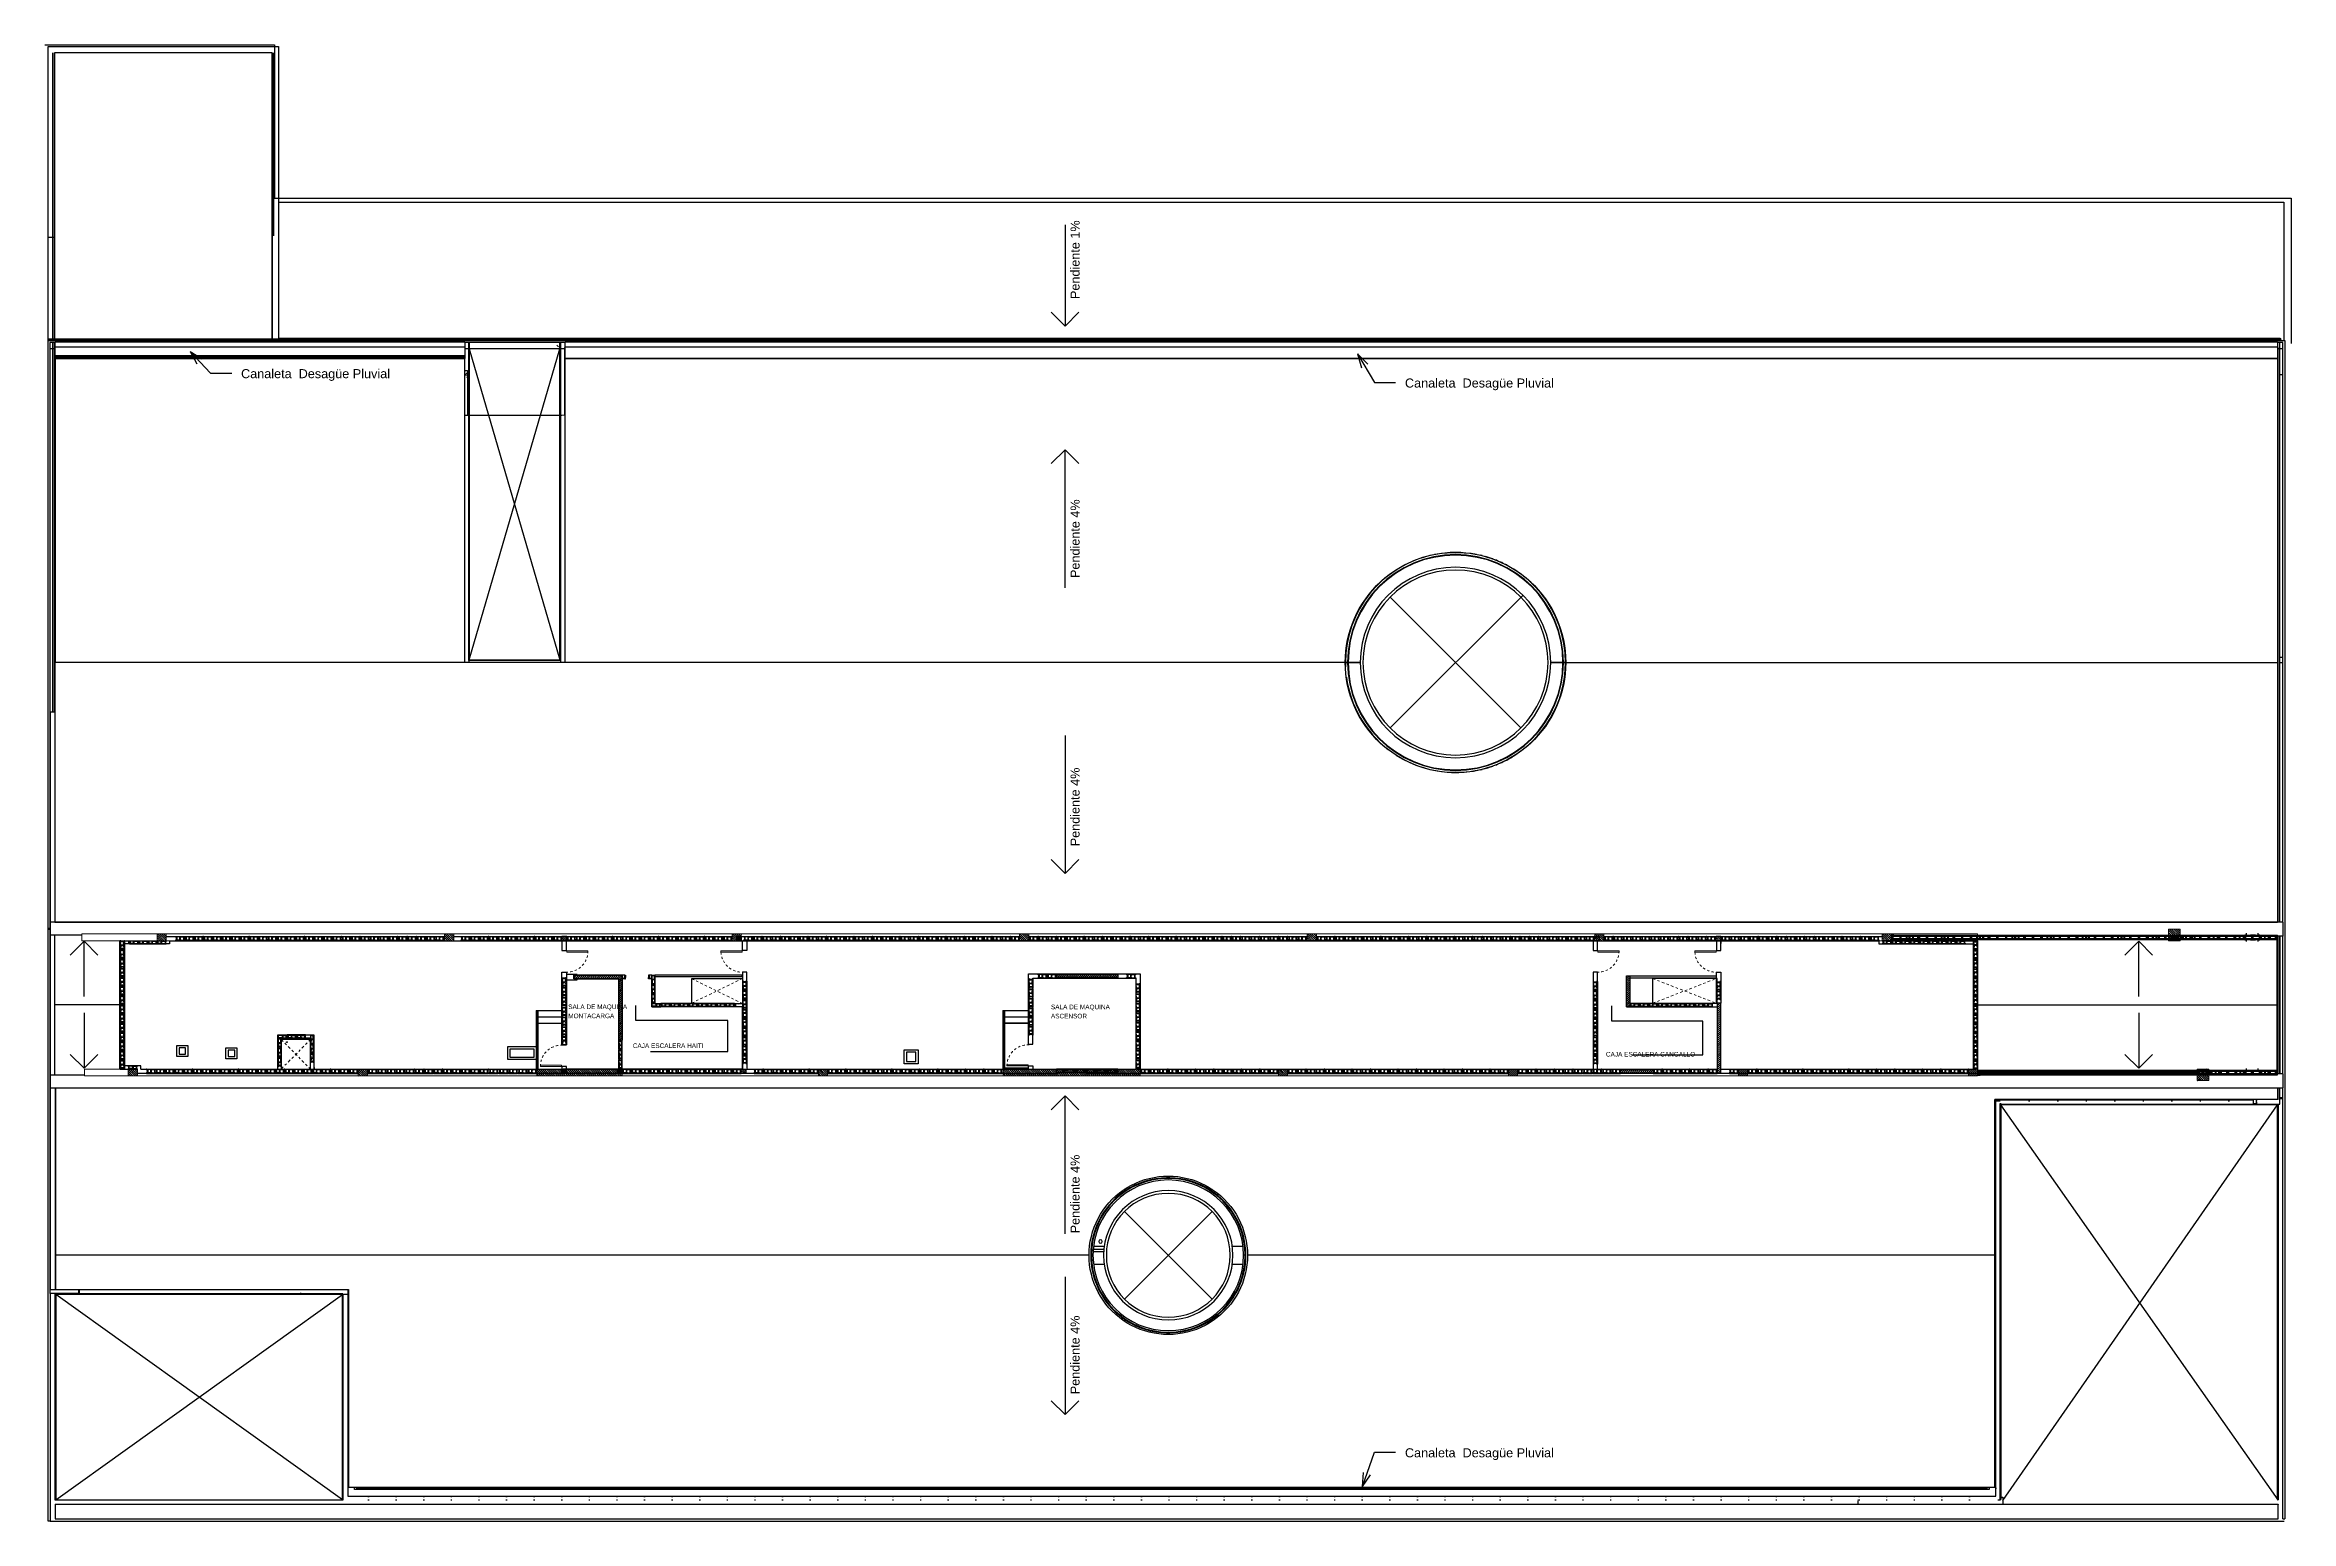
# Model space of a CAD drawing. Header units: millimetres. Extents: x 31.6 to 129.3, y 99 to 163.2.
import ezdxf

# ---------------------------------------------------------------- set-up
doc = ezdxf.new("R2010")
doc.units = ezdxf.units.MM
for name, pattern in [('Dash 1_16_', [0.003174, 0.001587, -0.001587]), ('DASHDOT', [1, 0.5, -0.25, 0, -0.25]), ('Grid Line', [0.022225, 0.0127, -0.003175, 0.003175, -0.003175]), ('Hidden', [7.14375, 4.7625, -2.38125])]:
    doc.linetypes.add(name, pattern=pattern)
for name, color, linetype, lineweight in [('A-DOORSYM', 7, 'Continuous', 9), ('A-FLORHRM', 7, 'Continuous', 9), ('VACIOS', 2, 'DASHDOT', 9), ('VIGAS', 7, 'Continuous', 9)]:
    doc.layers.add(name, color=color, linetype=linetype, lineweight=lineweight)
for name, color, linetype in [('ARQ - CARP', 253, 'Continuous'), ('BLOCK 014', 7, 'Continuous'), ('C', 7, 'Continuous'), ('c-h', 7, 'Continuous'), ('muro', 7, 'Continuous'), ('Sectores', 3, 'Continuous'), ('vista', 7, 'Continuous'), ('VISTA-2P', 7, 'Continuous')]:
    doc.layers.add(name, color=color, linetype=linetype)
doc.styles.add('MtXpl_Arial_Unicode_', font='ARIALUNI.ttf')
doc.styles.get("Standard").update_dxf_attribs({"font": 'txt.shx'})
pattern_1 = [(45, (80.39043, 127.78694), (-0.04490128, 0.04490128), [])]
pattern_2 = [(135, (80.363816, 28.36593), (-0.04490128, -0.04490128), [])]
pattern_3 = [(135, (-161.57695, 220.09426), (-0.04490128, -0.04490128), [])]

msp = doc.modelspace()

# ---------------------------------------------------------------- texts
at = {"layer": 'muro', "color": 252, "true_color": 0x939598, "char_height": 0.39341, "width": 4.08, "attachment_point": 1, "rotation": 90, "line_spacing_factor": 0.938532}
for s, insert in [('\\fArial|b0|i0|c0|p34|;Pendiente 1%', (76.203, 152.19)), ('\\fArial|b0|i0|c0|p34|;Pendiente 4%', (76.203, 140.057)), ('\\fArial|b0|i0|c0|p34|;Pendiente 4%', (76.203, 128.39)), ('\\fArial|b0|i0|c0|p34|;Pendiente 4%', (76.203, 111.557)), ('\\fArial|b0|i0|c0|p34|;Pendiente 4%', (76.203, 104.559))]:
    msp.add_mtext(s, dxfattribs=dict(at, insert=insert))
at = {"layer": 'muro', "color": 252, "true_color": 0x939598, "char_height": 0.39341, "width": 7.7184, "attachment_point": 1, "line_spacing_factor": 0.938532}
for insert in [(40.142, 149.142), (90.742, 148.735), (90.742, 102.21)]:
    msp.add_mtext('\\fArial|b0|i0|c0|p34|;Canaleta  Desagüe Pluvial', dxfattribs=dict(at, insert=insert))
at = {"layer": 'Sectores', "style": 'MtXpl_Arial_Unicode_'}
for s, p in [('SALA DE MAQUINA', (54.366, 121.31)), ('MONTACARGA', (54.366, 120.914)), ('ASCENSOR', (75.352, 120.907)), ('SALA DE MAQUINA', (75.352, 121.303)), ('CAJA ESCALERA HAITI', (57.174, 119.618)), ('CAJA ESCALERA CANGALLO', (99.479, 119.247))]:
    msp.add_text(s, height=0.2, dxfattribs=at).set_placement(p)

# ---------------------------------------------------------------- blocks, each defined once
blk = doc.blocks.new('BLOQUE H° 14X19X33 COMUN PLANTA')
for p, q in [((0, 0.14), (0, 0.132092)), ((0.39, 0.14), (0, 0.14)), ((0, 0.132092), (0, 0.132092)), ((0, 0.118434), (0, 0.110526)), ((0, 0.118434), (0, 0.118434)), ((0.011053, 0.110526), (0, 0.110526)), ((0, 0.029474), (0, 0.021566)), ((0.011053, 0.029474), (0, 0.029474)), ((0, 0.021566), (0, 0.021566)), ((0, 0.007908), (0, 0)), ((0, 0.007908), (0, 0.007908)), ((0.39, 0), (0, 0)), ((0.003684, 0.128408), (0.003684, 0.122118)), ((0.003684, 0.011592), (0.003684, 0.017882)), ((0.018421, 0.103158), (0.018421, 0.036842)), ((0.038421, 0.113815), (0.038421, 0.026185)), ((0.169455, 0.116715), (0.046175, 0.121173)), ((0.169455, 0.023285), (0.046175, 0.018827)), ((0.183421, 0.038002), (0.183421, 0.101998)), ((0.206579, 0.038002), (0.206579, 0.101998)), ((0.220545, 0.116715), (0.343825, 0.121173)), ((0.220545, 0.023285), (0.343825, 0.018827)), ((0.351579, 0.113815), (0.351579, 0.026185)), ((0.371579, 0.103158), (0.371579, 0.036842)), ((0.378947, 0.110526), (0.39, 0.110526)), ((0.378947, 0.029474), (0.39, 0.029474)), ((0.386316, 0.128408), (0.386316, 0.122118)), ((0.386316, 0.011592), (0.386316, 0.017882)), ((0.39, 0.14), (0.39, 0.132092)), ((0.39, 0.132092), (0.39, 0.132092)), ((0.39, 0.118434), (0.39, 0.110526)), ((0.39, 0.118434), (0.39, 0.118434)), ((0.39, 0.029474), (0.39, 0.021566)), ((0.39, 0.021566), (0.39, 0.021566)), ((0.39, 0.007908), (0.39, 0)), ((0.39, 0.007908), (0.39, 0.007908))]:
    blk.add_line(p, q)
for centre, radius, start, end in [((0, 0.128408), 0.003684, 0, 90), ((0, 0.122118), 0.003684, 270, 0), ((0, 0.017882), 0.003684, 0, 90), ((0, 0.011592), 0.003684, 270, 0), ((0.011053, 0.103158), 0.007368, 0, 90), ((0.011053, 0.036842), 0.007368, 270, 0), ((0.045789, 0.113815), 0.007368, 87.002127, 180), ((0.045789, 0.026185), 0.007368, 180, 272.997873), ((0.168684, 0.101998), 0.014737, 0, 87.002127), ((0.168684, 0.038002), 0.014737, 272.997873, 0), ((0.221316, 0.101998), 0.014737, 92.997873, 180), ((0.221316, 0.038002), 0.014737, 180, 267.002127), ((0.344211, 0.113815), 0.007368, 0, 92.997873), ((0.344211, 0.026185), 0.007368, 267.002127, 0), ((0.378947, 0.103158), 0.007368, 90, 180), ((0.378947, 0.036842), 0.007368, 180, 270), ((0.39, 0.128408), 0.003684, 90, 180), ((0.39, 0.122118), 0.003684, 180, 270), ((0.39, 0.017882), 0.003684, 90, 180), ((0.39, 0.011592), 0.003684, 180, 270)]:
    blk.add_arc(centre, radius, start, end)
blk = doc.blocks.new('bloque15')
for p, q in [((0, 0), (0.14, 0)), ((0, 0), (0, -0.39)), ((0.14, 0), (0.14, -0.39)), ((0, -0.39), (0.007908, -0.39)), ((0.007908, -0.39), (0.007908, -0.39)), ((0.011592, -0.386316), (0.017882, -0.386316)), ((0.023285, -0.168534), (0.018827, -0.026175)), ((0.023285, -0.221466), (0.018827, -0.345404)), ((0.021566, -0.39), (0.029474, -0.39)), ((0.021566, -0.39), (0.021566, -0.39)), ((0.026185, -0.018421), (0.113815, -0.018421)), ((0.026185, -0.353158), (0.113815, -0.353158)), ((0.029474, -0.378947), (0.029474, -0.39)), ((0.036842, -0.371579), (0.103158, -0.371579)), ((0.101998, -0.1825), (0.038002, -0.1825)), ((0.101998, -0.2075), (0.038002, -0.2075)), ((0.110526, -0.378947), (0.110526, -0.39)), ((0.110526, -0.39), (0.118434, -0.39)), ((0.116715, -0.168534), (0.121173, -0.026175)), ((0.116715, -0.221466), (0.121173, -0.345404)), ((0.118434, -0.39), (0.118434, -0.39)), ((0.128408, -0.386316), (0.122118, -0.386316)), ((0.132092, -0.39), (0.14, -0.39)), ((0.132092, -0.39), (0.132092, -0.39))]:
    blk.add_line(p, q)
for centre, radius, start, end in [((0.011592, -0.39), 0.003684, 90, 180), ((0.017882, -0.39), 0.003684, 0, 90), ((0.026185, -0.025789), 0.007368, 90, 182.997873), ((0.026185, -0.345789), 0.007368, 177.002127, 270), ((0.038002, -0.167763), 0.014737, 182.997873, 270), ((0.038002, -0.222237), 0.014737, 90, 177.002127), ((0.036842, -0.378947), 0.007368, 90, 180), ((0.101998, -0.167763), 0.014737, 270, 357.002127), ((0.101998, -0.222237), 0.014737, 2.997873, 90), ((0.103158, -0.378947), 0.007368, 0, 90), ((0.113815, -0.025789), 0.007368, 357.002127, 90), ((0.113815, -0.345789), 0.007368, 270, 2.997873), ((0.122118, -0.39), 0.003684, 90, 180), ((0.128408, -0.39), 0.003684, 0, 90)]:
    blk.add_arc(centre, radius, start, end)
blk = doc.blocks.new('Puerta de abrir una hoja - 0_90x2_10x0_23-3443815-04 - Planta de Techos')
at = {"layer": 'A-DOORSYM'}
for p, q in [((0.41, -0.115), (0.41, -1.035)), ((0.46, -0.115), (0.41, -0.115)), ((0.46, -1.035), (0.46, -0.115)), ((0.41, -1.035), (0.46, -1.035))]:
    blk.add_line(p, q, dxfattribs=at)
at = {"layer": 'A-DOORSYM', "linetype": 'Dash 1_16_'}
blk.add_arc((0.46, -0.115), 0.921, 176.88916, 266.88916, dxfattribs=at)
blk = doc.blocks.new('Puerta de abrir una hoja - 0_90x2_10x0_23-3443816-04 - Planta de Techos')
at = {"layer": 'A-DOORSYM'}
for p, q in [((0.41, 0.115), (0.41, 1.035)), ((0.41, 1.035), (0.46, 1.035)), ((0.46, 1.035), (0.46, 0.115)), ((0.46, 0.115), (0.41, 0.115))]:
    blk.add_line(p, q, dxfattribs=at)
at = {"layer": 'A-DOORSYM', "linetype": 'Dash 1_16_'}
blk.add_arc((0.46, 0.115), 0.921, 93.11084, 183.11084, dxfattribs=at)
blk = doc.blocks.new('Railing - Railing-3570660-04 - Planta de Techos')
at = {"layer": 'A-FLORHRM'}
for p, q in [((-13.708853, -1.015603), (-13.668853, -1.015603)), ((-13.708853, -1.015603), (-13.708853, -1.555603)), ((-13.668853, -1.555603), (-13.708853, -1.555603)), ((-13.668853, -1.015603), (-13.668853, -1.555603))]:
    blk.add_line(p, q, dxfattribs=at)
blk = doc.blocks.new('Railing - Railing-3570783-04 - Planta de Techos')
at = {"layer": 'A-FLORHRM'}
for p, q in [((-13.708853, -1.555603), (-13.708853, -3.555603)), ((-13.668853, -3.555603), (-13.668853, -1.555603)), ((-13.702995, -3.555603), (-13.708853, -3.555603)), ((-13.698853, -3.555603), (-13.702995, -3.555603)), ((-13.69403, -3.555603), (-13.698853, -3.555603)), ((-13.688853, -3.555603), (-13.694029, -3.555603)), ((-13.683677, -3.555603), (-13.688853, -3.555603)), ((-13.678853, -3.555603), (-13.683676, -3.555603)), ((-13.674711, -3.555603), (-13.678853, -3.555603)), ((-13.671533, -3.555603), (-13.674711, -3.555603)), ((-13.668853, -3.555603), (-13.671533, -3.555603))]:
    blk.add_line(p, q, dxfattribs=at)
blk = doc.blocks.new('Marco 0.15')
for p, q in [((0, 0), (0.004951, 0)), ((0, 0), (0, -0.011667)), ((0.004951, 0), (0.004951, -0.01)), ((0.014951, 0), (0.014951, -0.01)), ((0.014951, 0), (0.024951, 0)), ((0.024951, 0), (0.024951, -0.045)), ((-0.053222, -0.039262), (-0.036035, -0.048531)), ((0.023284, -0.039262), (-0.053222, -0.039262)), ((-0.036035, -0.048531), (-0.052535, -0.059518)), ((-0.052535, -0.059518), (0.023284, -0.059518)), ((-0.000026, -0.138333), (-0.000026, -0.15)), ((-0.000026, -0.15), (0.004951, -0.15)), ((0.001641, -0.138333), (0.001641, -0.148333)), ((0.001641, -0.148333), (0.003284, -0.148333)), ((0.001667, -0.001667), (0.003284, -0.001667)), ((0.001667, -0.001667), (0.001667, -0.011667)), ((0.003284, -0.001667), (0.003284, -0.011667)), ((0.003284, -0.011667), (0.016618, -0.011667)), ((0.003284, -0.138333), (0.003284, -0.148333)), ((0.003284, -0.138333), (0.016618, -0.138333)), ((0.004951, -0.01), (0.014951, -0.01)), ((0.004951, -0.14), (0.004951, -0.15)), ((0.004951, -0.14), (0.014951, -0.14)), ((0.014951, -0.15), (0.014951, -0.14)), ((0.014951, -0.15), (0.024951, -0.15)), ((0.016618, -0.001667), (0.016618, -0.011667)), ((0.016618, -0.001667), (0.023284, -0.001667)), ((0.016618, -0.148333), (0.016618, -0.138333)), ((0.016618, -0.148333), (0.023284, -0.148333)), ((0.023284, -0.001667), (0.023284, -0.046667)), ((0.023284, -0.046667), (0.028284, -0.046667)), ((0.023284, -0.148333), (0.023284, -0.053333)), ((0.023284, -0.053333), (0.028284, -0.053333)), ((0.024951, -0.045), (0.029951, -0.045)), ((0.024951, -0.15), (0.024951, -0.055)), ((0.024951, -0.055), (0.029951, -0.055)), ((0.028284, -0.053333), (0.028284, -0.046667)), ((0.029951, -0.045), (0.029951, -0.05)), ((0.029951, -0.055), (0.029951, -0.05))]:
    blk.add_line(p, q)
blk = doc.blocks.new('BLOQUE H° 19X19X39 COMUN PLANTA')
for p, q in [((0, -0.010732), (0, 0)), ((0.39, 0), (0, 0)), ((0.39, -0.010732), (0.39, 0)), ((0, -0.010732), (0, -0.010732)), ((0, -0.04), (0, -0.029268)), ((0, -0.029268), (0, -0.029268)), ((0.015, -0.04), (0, -0.04)), ((0, -0.160732), (0, -0.15)), ((0.015, -0.15), (0, -0.15)), ((0, -0.160732), (0, -0.160732)), ((0, -0.19), (0, -0.179268)), ((0, -0.179268), (0, -0.179268)), ((0.39, -0.19), (0, -0.19)), ((0.005, -0.015732), (0.005, -0.024268)), ((0.005, -0.174268), (0.005, -0.165732)), ((0.025, -0.14), (0.025, -0.05)), ((0.05, -0.154463), (0.05, -0.035537)), ((0.163546, -0.031601), (0.060523, -0.025551)), ((0.163546, -0.158399), (0.060523, -0.164449)), ((0.1825, -0.051574), (0.1825, -0.138426)), ((0.2075, -0.051574), (0.2075, -0.138426)), ((0.226454, -0.031601), (0.329477, -0.025551)), ((0.226454, -0.158399), (0.329477, -0.164449)), ((0.34, -0.154463), (0.34, -0.035537)), ((0.365, -0.14), (0.365, -0.05)), ((0.375, -0.04), (0.39, -0.04)), ((0.375, -0.15), (0.39, -0.15)), ((0.385, -0.015732), (0.385, -0.024268)), ((0.385, -0.174268), (0.385, -0.165732)), ((0.39, -0.010732), (0.39, -0.010732)), ((0.39, -0.04), (0.39, -0.029268)), ((0.39, -0.029268), (0.39, -0.029268)), ((0.39, -0.160732), (0.39, -0.15)), ((0.39, -0.160732), (0.39, -0.160732)), ((0.39, -0.19), (0.39, -0.179268)), ((0.39, -0.179268), (0.39, -0.179268))]:
    blk.add_line(p, q)
for centre, radius, start, end in [((0, -0.015732), 0.005, 0, 90), ((0, -0.024268), 0.005, 270, 0), ((0, -0.165732), 0.005, 0, 90), ((0, -0.174268), 0.005, 270, 0), ((0.015, -0.05), 0.01, 0, 90), ((0.015, -0.14), 0.01, 270, 0), ((0.06, -0.035537), 0.01, 87.002127, 180), ((0.06, -0.154463), 0.01, 180, 272.997873), ((0.1625, -0.051574), 0.02, 0, 87.002127), ((0.1625, -0.138426), 0.02, 272.997873, 0), ((0.2275, -0.051574), 0.02, 92.997873, 180), ((0.2275, -0.138426), 0.02, 180, 267.002127), ((0.33, -0.035537), 0.01, 0, 92.997873), ((0.33, -0.154463), 0.01, 267.002127, 0), ((0.375, -0.05), 0.01, 90, 180), ((0.375, -0.14), 0.01, 180, 270), ((0.39, -0.015732), 0.005, 90, 180), ((0.39, -0.024268), 0.005, 180, 270), ((0.39, -0.165732), 0.005, 90, 180), ((0.39, -0.174268), 0.005, 180, 270)]:
    blk.add_arc(centre, radius, start, end)
blk = doc.blocks.new('Railing - Railing-3572054-04 - Planta de Techos')
at = {"layer": 'A-FLORHRM'}
for p, q in [((-33.993858, -1.555603), (-33.993858, -3.555603)), ((-33.953858, -3.555603), (-33.953858, -1.555603)), ((-33.991179, -3.555603), (-33.993858, -3.555603)), ((-33.988, -3.555603), (-33.991179, -3.555603)), ((-33.983858, -3.555603), (-33.988, -3.555603)), ((-33.979035, -3.555603), (-33.983858, -3.555603)), ((-33.973859, -3.555603), (-33.979035, -3.555603)), ((-33.968682, -3.555603), (-33.973858, -3.555603)), ((-33.963859, -3.555603), (-33.968682, -3.555603)), ((-33.959716, -3.555603), (-33.963858, -3.555603)), ((-33.956539, -3.555603), (-33.959715, -3.555603)), ((-33.953858, -3.555603), (-33.956538, -3.555603))]:
    blk.add_line(p, q, dxfattribs=at)
blk = doc.blocks.new('bloque')
for p, q in [((0, 0), (0.19, 0)), ((0, 0), (0, -0.39)), ((0.19, 0), (0.19, -0.39)), ((0, -0.39), (0.010732, -0.39)), ((0.010732, -0.39), (0.010732, -0.39)), ((0.015732, -0.385), (0.024268, -0.385)), ((0.031601, -0.151046), (0.025551, -0.035523)), ((0.031601, -0.213954), (0.025551, -0.329477)), ((0.029268, -0.39), (0.04, -0.39)), ((0.029268, -0.39), (0.029268, -0.39)), ((0.035537, -0.025), (0.154463, -0.025)), ((0.035537, -0.34), (0.154463, -0.34)), ((0.04, -0.375), (0.04, -0.39)), ((0.05, -0.365), (0.14, -0.365)), ((0.138426, -0.17), (0.051574, -0.17)), ((0.138426, -0.195), (0.051574, -0.195)), ((0.15, -0.375), (0.15, -0.39)), ((0.15, -0.39), (0.160732, -0.39)), ((0.158399, -0.151046), (0.164449, -0.035523)), ((0.158399, -0.213954), (0.164449, -0.329477)), ((0.160732, -0.39), (0.160732, -0.39)), ((0.174268, -0.385), (0.165732, -0.385)), ((0.179268, -0.39), (0.19, -0.39)), ((0.179268, -0.39), (0.179268, -0.39))]:
    blk.add_line(p, q)
for centre, radius, start, end in [((0.015732, -0.39), 0.005, 90, 180), ((0.024268, -0.39), 0.005, 0, 90), ((0.035537, -0.035), 0.01, 90, 182.997873), ((0.035537, -0.33), 0.01, 177.002127, 270), ((0.051574, -0.15), 0.02, 182.997873, 270), ((0.051574, -0.215), 0.02, 90, 177.002127), ((0.05, -0.375), 0.01, 90, 180), ((0.138426, -0.15), 0.02, 270, 357.002127), ((0.138426, -0.215), 0.02, 2.997873, 90), ((0.14, -0.375), 0.01, 0, 90), ((0.154463, -0.035), 0.01, 357.002127, 90), ((0.154463, -0.33), 0.01, 270, 2.997873), ((0.165732, -0.39), 0.005, 90, 180), ((0.174268, -0.39), 0.005, 0, 90)]:
    blk.add_arc(centre, radius, start, end)
blk = doc.blocks.new('V18-2')
for p, q in [((0.2, 0.0579), (0.31, 0.0579)), ((0.2, 0.05), (0.2, 0.0579)), ((0.2, 0.05), (0.31, 0.05)), ((0.225, 0.048), (13.23, 0.048)), ((0.225, -0.152), (0.225, 0.048)), ((0.225, 0.003), (13.23, 0.003)), ((0.27, -0.107), (0.27, 0.003)), ((0.305003, 0.048), (0.305003, 0.04804)), ((0.31, 0.05), (0.31, 0.0579)), ((0.455001, 0.048), (0.455001, 0.04804)), ((0.5525, -0.107), (0.5525, 0.003)), ((0.5975, -0.107), (0.5975, 0.003)), ((0.804315, -0.107), (0.804315, 0.003)), ((0.806537, -0.107), (0.806537, 0.003)), ((0.833886, -0.107), (0.833886, 0.003)), ((0.9025, -0.107), (0.9025, 0.003)), ((0.9475, -0.107), (0.9475, 0.003)), ((1.050456, -0.107), (1.050456, 0.003)), ((1.052678, -0.107), (1.052678, 0.003)), ((1.080027, -0.107), (1.080027, 0.003)), ((1.2525, -0.107), (1.2525, 0.003)), ((1.2975, -0.107), (1.2975, 0.003)), ((1.298819, -0.107), (1.298819, 0.003)), ((1.326168, -0.107), (1.326168, 0.003)), ((1.59, 0.048), (1.59, 0.04804)), ((1.5998, -0.107), (1.5998, 0.003)), ((1.6025, -0.107), (1.6025, 0.003)), ((1.6475, -0.107), (1.6475, 0.003)), ((1.77, 0.048), (1.77, 0.04804)), ((1.953927, -0.107), (1.953927, 0.003)), ((1.956103, -0.107), (1.956103, 0.003)), ((1.95875, -0.107), (1.95875, 0.003)), ((2.00375, -0.107), (2.00375, 0.003)), ((2.206908, -0.107), (2.206908, 0.003)), ((2.209084, -0.107), (2.209084, 0.003)), ((2.236949, -0.107), (2.236949, 0.003)), ((2.315, -0.107), (2.315, 0.003)), ((2.36, -0.107), (2.36, 0.003)), ((2.459889, -0.107), (2.459889, 0.003)), ((2.462065, -0.107), (2.462065, 0.003)), ((2.489929, -0.107), (2.489929, 0.003)), ((2.67125, -0.107), (2.67125, 0.003)), ((2.71625, -0.107), (2.71625, 0.003)), ((2.74291, -0.107), (2.74291, 0.003)), ((3.015, 0.048), (3.015, 0.04804)), ((3.0248, -0.107), (3.0248, 0.003)), ((3.0275, -0.107), (3.0275, 0.003)), ((3.0725, -0.107), (3.0725, 0.003)), ((3.195, 0.048), (3.195, 0.04804)), ((3.378927, -0.107), (3.378927, 0.003)), ((3.381103, -0.107), (3.381103, 0.003)), ((3.38375, -0.107), (3.38375, 0.003)), ((3.42875, -0.107), (3.42875, 0.003)), ((3.631908, -0.107), (3.631908, 0.003)), ((3.634084, -0.107), (3.634084, 0.003)), ((3.661949, -0.107), (3.661949, 0.003)), ((3.74, -0.107), (3.74, 0.003)), ((3.785, -0.107), (3.785, 0.003)), ((3.884889, -0.107), (3.884889, 0.003)), ((3.887065, -0.107), (3.887065, 0.003)), ((3.914929, -0.107), (3.914929, 0.003)), ((4.09625, -0.107), (4.09625, 0.003)), ((4.14125, -0.107), (4.14125, 0.003)), ((4.16791, -0.107), (4.16791, 0.003)), ((4.425, 0.048), (4.425, 0.04804)), ((4.4498, -0.107), (4.4498, 0.003)), ((4.4525, -0.107), (4.4525, 0.003)), ((4.4975, -0.107), (4.4975, 0.003)), ((4.525, 0.048), (4.525, 0.04804)), ((4.776612, -0.107), (4.776612, 0.003)), ((4.80454, -0.107), (4.80454, 0.003)), ((4.80671, -0.107), (4.80671, 0.003)), ((4.80875, -0.107), (4.80875, 0.003)), ((4.85375, -0.107), (4.85375, 0.003)), ((5.030909, -0.107), (5.030909, 0.003)), ((5.058838, -0.107), (5.058838, 0.003)), ((5.061008, -0.107), (5.061008, 0.003)), ((5.165, -0.107), (5.165, 0.003)), ((5.21, -0.107), (5.21, 0.003)), ((5.285206, -0.107), (5.285206, 0.003)), ((5.313135, -0.107), (5.313135, 0.003)), ((5.315305, -0.107), (5.315305, 0.003)), ((5.52125, -0.107), (5.52125, 0.003)), ((5.56625, -0.107), (5.56625, 0.003)), ((5.567432, -0.107), (5.567432, 0.003)), ((5.569602, -0.107), (5.569602, 0.003)), ((5.755, 0.048), (5.755, 0.04804)), ((5.8775, -0.107), (5.8775, 0.003)), ((5.9225, -0.107), (5.9225, 0.003)), ((5.9252, -0.107), (5.9252, 0.003)), ((5.935, 0.048), (5.935, 0.04804)), ((6.20709, -0.107), (6.20709, 0.003)), ((6.23375, -0.107), (6.23375, 0.003)), ((6.27875, -0.107), (6.27875, 0.003)), ((6.460071, -0.107), (6.460071, 0.003)), ((6.487935, -0.107), (6.487935, 0.003)), ((6.490111, -0.107), (6.490111, 0.003)), ((6.59, -0.107), (6.59, 0.003)), ((6.635, -0.107), (6.635, 0.003)), ((6.713051, -0.107), (6.713051, 0.003)), ((6.740916, -0.107), (6.740916, 0.003)), ((6.743092, -0.107), (6.743092, 0.003)), ((6.94625, -0.107), (6.94625, 0.003)), ((6.99125, -0.107), (6.99125, 0.003)), ((6.993897, -0.107), (6.993897, 0.003)), ((6.996073, -0.107), (6.996073, 0.003)), ((7.18, 0.048), (7.18, 0.04804)), ((7.3025, -0.107), (7.3025, 0.003)), ((7.3475, -0.107), (7.3475, 0.003)), ((7.3502, -0.107), (7.3502, 0.003)), ((7.36, 0.048), (7.36, 0.04804)), ((7.62369, -0.107), (7.62369, 0.003)), ((7.65083, -0.107), (7.65083, 0.003)), ((7.65307, -0.107), (7.65307, 0.003)), ((7.65875, -0.107), (7.65875, 0.003)), ((7.70375, -0.107), (7.70375, 0.003)), ((7.869385, -0.107), (7.869385, 0.003)), ((7.896526, -0.107), (7.896526, 0.003)), ((7.898766, -0.107), (7.898766, 0.003)), ((8.015, -0.107), (8.015, 0.003)), ((8.06, -0.107), (8.06, 0.003)), ((8.115081, -0.107), (8.115081, 0.003)), ((8.142222, -0.107), (8.142222, 0.003)), ((8.144461, -0.107), (8.144461, 0.003)), ((8.360777, -0.107), (8.360777, 0.003)), ((8.37125, -0.107), (8.37125, 0.003)), ((8.41625, -0.107), (8.41625, 0.003)), ((8.5, 0.048), (8.5, 0.04804)), ((8.6616, -0.107), (8.6616, 0.003)), ((8.668, -0.107), (8.668, 0.003)), ((8.6744, -0.0226), (8.6744, 0.003)), ((8.7275, -0.107), (8.7275, 0.003)), ((8.7725, -0.107), (8.7725, 0.003)), ((8.8256, -0.0226), (8.8256, 0.003)), ((8.832, -0.107), (8.832, 0.003)), ((8.8368, -0.107), (8.8368, 0.003)), ((8.8384, -0.107), (8.8384, 0.003)), ((8.87, 0.048), (8.87, 0.04804)), ((8.9784, 0.048), (8.9784, 0.04804)), ((9.049478, -0.107), (9.049478, 0.003)), ((9.074608, -0.107), (9.074608, 0.003)), ((9.077008, -0.107), (9.077008, 0.003)), ((9.144167, -0.107), (9.144167, 0.003)), ((9.189167, -0.107), (9.189167, 0.003)), ((9.260433, -0.107), (9.260433, 0.003)), ((9.285563, -0.107), (9.285563, 0.003)), ((9.287963, -0.107), (9.287963, 0.003)), ((9.471388, -0.107), (9.471388, 0.003)), ((9.496518, -0.107), (9.496518, 0.003)), ((9.498918, -0.107), (9.498918, 0.003)), ((9.560833, -0.107), (9.560833, 0.003)), ((9.605833, -0.107), (9.605833, 0.003)), ((9.682343, -0.107), (9.682343, 0.003)), ((9.707473, -0.107), (9.707473, 0.003)), ((9.709873, -0.107), (9.709873, 0.003)), ((9.82, -0.107), (9.82, 0.003)), ((9.853, 0.003), (9.853259, 0.000366)), ((9.853259, 0.000366), (9.854028, -0.002166)), ((9.855, 0.048), (9.855, 0.04804)), ((9.905972, -0.002166), (9.906741, 0.000366)), ((9.906741, 0.000366), (9.907, 0.003)), ((9.9775, -0.107), (9.9775, 0.003)), ((10.0225, -0.107), (10.0225, 0.003)), ((10.025, -0.107), (10.025, 0.003)), ((10.0298, -0.107), (10.0298, 0.003)), ((10.093, 0.003), (10.093259, 0.000366)), ((10.093259, 0.000366), (10.094028, -0.002166)), ((10.145, 0.048), (10.145, 0.04804)), ((10.145972, -0.002166), (10.146741, 0.000366)), ((10.146741, 0.000366), (10.147, 0.003)), ((10.18, -0.107), (10.18, 0.003)), ((10.314369, -0.107), (10.314369, 0.003)), ((10.316886, -0.107), (10.316886, 0.003)), ((10.335833, -0.107), (10.335833, 0.003)), ((10.380833, -0.107), (10.380833, 0.003)), ((10.543521, -0.107), (10.543521, 0.003)), ((10.546038, -0.107), (10.546038, 0.003)), ((10.569509, -0.107), (10.569509, 0.003)), ((10.694167, -0.107), (10.694167, 0.003)), ((10.739167, -0.107), (10.739167, 0.003)), ((10.772674, -0.107), (10.772674, 0.003)), ((10.77519, -0.107), (10.77519, 0.003)), ((10.798662, -0.107), (10.798662, 0.003)), ((11.04, 0.048), (11.04, 0.04804)), ((11.0525, -0.107), (11.0525, 0.003)), ((11.0975, -0.107), (11.0975, 0.003)), ((11.1, -0.107), (11.1, 0.003)), ((11.1048, -0.107), (11.1048, 0.003)), ((11.22, 0.048), (11.22, 0.04804)), ((11.389369, -0.107), (11.389369, 0.003)), ((11.391886, -0.107), (11.391886, 0.003)), ((11.410833, -0.107), (11.410833, 0.003)), ((11.455833, -0.107), (11.455833, 0.003)), ((11.618521, -0.107), (11.618521, 0.003)), ((11.621038, -0.107), (11.621038, 0.003)), ((11.644509, -0.107), (11.644509, 0.003)), ((11.769167, -0.107), (11.769167, 0.003)), ((11.812, 0.0544), (11.8816, 0.0544)), ((11.812, 0.048), (11.812, 0.0544)), ((11.814167, -0.107), (11.814167, 0.003)), ((11.847674, -0.107), (11.847674, 0.003)), ((11.85019, -0.107), (11.85019, 0.003)), ((11.873662, -0.107), (11.873662, 0.003)), ((11.8816, 0.0544), (11.8816, 0.124)), ((11.8816, 0.124), (11.888, 0.124)), ((11.888, 0.048), (11.888, 0.124)), ((12.056831, 0.04804), (12.056831, 0.05284)), ((12.056831, 0.05284), (12.276831, 0.05284)), ((12.115, 0.048), (12.115, 0.04804)), ((12.1275, -0.107), (12.1275, 0.003)), ((12.1725, -0.107), (12.1725, 0.003)), ((12.175, -0.107), (12.175, 0.003)), ((12.1798, -0.107), (12.1798, 0.003)), ((12.276831, 0.04804), (12.276831, 0.05284)), ((12.295, 0.048), (12.295, 0.04804)), ((12.392, 0.124), (12.3984, 0.124)), ((12.392, 0.048), (12.392, 0.124)), ((12.3984, 0.0544), (12.3984, 0.124)), ((12.3984, 0.0544), (12.468, 0.0544)), ((12.459978, -0.107), (12.459978, 0.003)), ((12.4625, -0.107), (12.4625, 0.003)), ((12.468, 0.048), (12.468, 0.0544)), ((12.485896, -0.107), (12.485896, 0.003)), ((12.4875, -0.107), (12.4875, 0.003)), ((12.5325, -0.107), (12.5325, 0.003)), ((12.682855, -0.107), (12.682855, 0.003)), ((12.685377, -0.107), (12.685377, 0.003)), ((12.708772, -0.107), (12.708772, 0.003)), ((12.8475, -0.107), (12.8475, 0.003)), ((12.8925, -0.107), (12.8925, 0.003)), ((12.905732, -0.107), (12.905732, 0.003)), ((12.908253, -0.107), (12.908253, 0.003)), ((12.931649, -0.107), (12.931649, 0.003)), ((12.999999, 0.048), (13.000006, 0.048002)), ((13.13, 0.048), (13.13, 0.048002)), ((13.149997, 0.048), (13.149997, 0.048002)), ((13.15, -0.107), (13.15, 0.003)), ((13.185, -0.107), (13.185, 0.003)), ((13.23, -0.152), (13.23, 0.048)), ((13.23, 0.029), (13.2395, 0.029)), ((13.2395, -0.131), (13.2395, 0.029)), ((0.2, -0.154), (0.31, -0.154)), ((0.2, -0.1619), (0.2, -0.154)), ((0.2, -0.1619), (0.31, -0.1619)), ((0.225, -0.107), (13.23, -0.107)), ((0.225, -0.152), (13.23, -0.152)), ((0.27, -0.028), (0.5525, -0.028)), ((0.27, -0.076), (0.5525, -0.076)), ((0.305003, -0.15204), (0.305003, -0.152)), ((0.307397, -0.076), (0.307397, -0.028)), ((0.31, -0.1619), (0.31, -0.154)), ((0.455001, -0.15204), (0.455001, -0.152)), ((0.5975, -0.028), (0.804315, -0.028)), ((0.5975, -0.076), (0.804315, -0.076)), ((0.653667, -0.076), (0.653667, -0.028)), ((0.729667, -0.076), (0.729667, -0.028)), ((0.833886, -0.028), (0.9025, -0.028)), ((0.833886, -0.076), (0.9025, -0.076)), ((0.9475, -0.028), (1.050456, -0.028)), ((0.9475, -0.076), (1.050456, -0.076)), ((1.080027, -0.028), (1.2525, -0.028)), ((1.080027, -0.076), (1.2525, -0.076)), ((1.120333, -0.076), (1.120333, -0.028)), ((1.123333, -0.076), (1.123333, -0.028)), ((1.196333, -0.076), (1.196333, -0.028)), ((1.199333, -0.076), (1.199333, -0.028)), ((1.326168, -0.028), (1.5998, -0.028)), ((1.326168, -0.076), (1.5998, -0.076)), ((1.587003, -0.076), (1.587003, -0.028)), ((1.59, -0.15204), (1.59, -0.152)), ((1.6475, -0.028), (1.953927, -0.028)), ((1.6475, -0.076), (1.953927, -0.076)), ((1.663003, -0.076), (1.663003, -0.028)), ((1.77, -0.15204), (1.77, -0.152)), ((2.00375, -0.028), (2.206908, -0.028)), ((2.00375, -0.076), (2.206908, -0.076)), ((2.062, -0.076), (2.062, -0.028)), ((2.138, -0.076), (2.138, -0.028)), ((2.236949, -0.028), (2.315, -0.028)), ((2.236949, -0.076), (2.315, -0.076)), ((2.36, -0.028), (2.459889, -0.028)), ((2.36, -0.076), (2.459889, -0.076)), ((2.489929, -0.028), (2.67125, -0.028)), ((2.489929, -0.076), (2.67125, -0.076)), ((2.537, -0.076), (2.537, -0.028)), ((2.613, -0.076), (2.613, -0.028)), ((2.74291, -0.028), (3.0248, -0.028)), ((2.74291, -0.076), (3.0248, -0.076)), ((3.012003, -0.076), (3.012003, -0.028)), ((3.015, -0.15204), (3.015, -0.152)), ((3.0725, -0.028), (3.378927, -0.028)), ((3.0725, -0.076), (3.378927, -0.076)), ((3.088003, -0.076), (3.088003, -0.028)), ((3.195, -0.15204), (3.195, -0.152)), ((3.42875, -0.028), (3.631908, -0.028)), ((3.42875, -0.076), (3.631908, -0.076)), ((3.487, -0.076), (3.487, -0.028)), ((3.563, -0.076), (3.563, -0.028)), ((3.661949, -0.028), (3.74, -0.028)), ((3.661949, -0.076), (3.74, -0.076)), ((3.785, -0.028), (3.884889, -0.028)), ((3.785, -0.076), (3.884889, -0.076)), ((3.914929, -0.028), (4.09625, -0.028)), ((3.914929, -0.076), (4.09625, -0.076)), ((3.962, -0.076), (3.962, -0.028)), ((4.038, -0.076), (4.038, -0.028)), ((4.16791, -0.028), (4.4498, -0.028)), ((4.16791, -0.076), (4.4498, -0.076)), ((4.425, -0.15204), (4.425, -0.152)), ((4.437003, -0.076), (4.437003, -0.028)), ((4.4975, -0.028), (4.776612, -0.028)), ((4.4975, -0.076), (4.776612, -0.076)), ((4.513003, -0.076), (4.513003, -0.028)), ((4.525, -0.15204), (4.525, -0.152)), ((4.80671, -0.028), (4.80875, -0.028)), ((4.80671, -0.076), (4.80875, -0.076)), ((4.85375, -0.028), (5.030909, -0.028)), ((4.85375, -0.076), (5.030909, -0.076)), ((4.912, -0.076), (4.912, -0.028)), ((4.988, -0.076), (4.988, -0.028)), ((5.061008, -0.028), (5.165, -0.028)), ((5.061008, -0.076), (5.165, -0.076)), ((5.21, -0.028), (5.285206, -0.028)), ((5.21, -0.076), (5.285206, -0.076)), ((5.315305, -0.028), (5.52125, -0.028)), ((5.315305, -0.076), (5.52125, -0.076)), ((5.387, -0.076), (5.387, -0.028)), ((5.463, -0.076), (5.463, -0.028)), ((5.569602, -0.028), (5.8775, -0.028)), ((5.569602, -0.076), (5.8775, -0.076)), ((5.755, -0.15204), (5.755, -0.152)), ((5.862003, -0.076), (5.862003, -0.028)), ((5.9252, -0.028), (6.20709, -0.028)), ((5.9252, -0.076), (6.20709, -0.076)), ((5.935, -0.15204), (5.935, -0.152)), ((5.938003, -0.076), (5.938003, -0.028)), ((6.27875, -0.028), (6.460071, -0.028)), ((6.27875, -0.076), (6.460071, -0.076)), ((6.337, -0.076), (6.337, -0.028)), ((6.413, -0.076), (6.413, -0.028)), ((6.490111, -0.028), (6.59, -0.028)), ((6.490111, -0.076), (6.59, -0.076)), ((6.635, -0.028), (6.713051, -0.028)), ((6.635, -0.076), (6.713051, -0.076)), ((6.743092, -0.028), (6.94625, -0.028)), ((6.743092, -0.076), (6.94625, -0.076)), ((6.812, -0.076), (6.812, -0.028)), ((6.888, -0.076), (6.888, -0.028)), ((6.996073, -0.028), (7.3025, -0.028)), ((6.996073, -0.076), (7.3025, -0.076)), ((7.18, -0.15204), (7.18, -0.152)), ((7.287003, -0.076), (7.287003, -0.028)), ((7.3502, -0.028), (7.62369, -0.028)), ((7.3502, -0.076), (7.62369, -0.076)), ((7.36, -0.15204), (7.36, -0.152)), ((7.363003, -0.076), (7.363003, -0.028)), ((7.65307, -0.028), (7.65875, -0.028)), ((7.65307, -0.076), (7.65875, -0.076)), ((7.70375, -0.028), (7.869385, -0.028)), ((7.70375, -0.076), (7.869385, -0.076)), ((7.762, -0.076), (7.762, -0.028)), ((7.838, -0.076), (7.838, -0.028)), ((7.898766, -0.028), (8.015, -0.028)), ((7.898766, -0.076), (8.015, -0.076)), ((8.06, -0.028), (8.115081, -0.028)), ((8.06, -0.076), (8.115081, -0.076)), ((8.144461, -0.028), (8.360777, -0.028)), ((8.144461, -0.076), (8.360777, -0.076)), ((8.237, -0.076), (8.237, -0.028)), ((8.313, -0.076), (8.313, -0.028)), ((8.41625, -0.028), (8.6616, -0.028)), ((8.41625, -0.076), (8.6616, -0.076)), ((8.5, -0.15204), (8.5, -0.152)), ((8.668, -0.0226), (8.6744, -0.0226)), ((8.668, -0.028), (8.7275, -0.028)), ((8.668, -0.076), (8.7275, -0.076)), ((8.668, -0.0814), (8.6744, -0.0814)), ((8.6744, -0.107), (8.6744, -0.0814)), ((8.712003, -0.076), (8.712003, -0.028)), ((8.7725, -0.028), (8.832, -0.028)), ((8.7725, -0.076), (8.832, -0.076)), ((8.788003, -0.076), (8.788003, -0.028)), ((8.8256, -0.0226), (8.832, -0.0226)), ((8.8256, -0.0814), (8.832, -0.0814)), ((8.8256, -0.107), (8.8256, -0.0814)), ((8.8384, -0.028), (9.049478, -0.028)), ((8.8384, -0.076), (9.049478, -0.076)), ((9.077008, -0.028), (9.144167, -0.028)), ((9.077008, -0.076), (9.144167, -0.076)), ((9.128667, -0.076), (9.128667, -0.028)), ((9.189167, -0.028), (9.260433, -0.028)), ((9.189167, -0.076), (9.260433, -0.076)), ((9.204667, -0.076), (9.204667, -0.028)), ((9.287963, -0.028), (9.471388, -0.028)), ((9.287963, -0.076), (9.471388, -0.076)), ((9.498918, -0.028), (9.560833, -0.028)), ((9.498918, -0.076), (9.560833, -0.076)), ((9.545333, -0.076), (9.545333, -0.028)), ((9.605833, -0.028), (9.682343, -0.028)), ((9.605833, -0.076), (9.682343, -0.076)), ((9.621333, -0.076), (9.621333, -0.028)), ((9.709873, -0.028), (9.82, -0.028)), ((9.709873, -0.076), (9.82, -0.076)), ((9.811997, -0.076), (9.811997, -0.028)), ((9.853, -0.107), (9.853259, -0.104366)), ((9.853259, -0.104366), (9.854028, -0.101834)), ((9.854028, -0.002166), (9.855275, -0.0045)), ((9.854028, -0.101834), (9.855275, -0.0995)), ((9.855275, -0.0045), (9.856954, -0.006546)), ((9.855275, -0.0995), (9.856954, -0.097454)), ((9.856954, -0.006546), (9.859, -0.008225)), ((9.856954, -0.097454), (9.859, -0.095775)), ((9.859, -0.008225), (9.861334, -0.009472)), ((9.859, -0.095775), (9.861334, -0.094528)), ((9.861334, -0.009472), (9.863866, -0.010241)), ((9.861334, -0.094528), (9.863866, -0.093759)), ((9.863866, -0.010241), (9.8665, -0.0105)), ((9.863866, -0.093759), (9.8665, -0.0935)), ((9.8665, -0.0105), (9.8935, -0.0105)), ((9.8665, -0.0935), (9.8935, -0.0935)), ((9.8935, -0.0105), (9.896134, -0.010241)), ((9.8935, -0.0935), (9.896134, -0.093759)), ((9.896134, -0.010241), (9.898666, -0.009472)), ((9.896134, -0.093759), (9.898666, -0.094528)), ((9.898666, -0.009472), (9.901, -0.008225)), ((9.898666, -0.094528), (9.901, -0.095775)), ((9.901, -0.008225), (9.903046, -0.006546)), ((9.901, -0.095775), (9.903046, -0.097454)), ((9.903046, -0.006546), (9.904725, -0.0045)), ((9.903046, -0.097454), (9.904725, -0.0995)), ((9.904725, -0.0045), (9.905972, -0.002166)), ((9.904725, -0.0995), (9.905972, -0.101834)), ((9.905972, -0.101834), (9.906741, -0.104366)), ((9.906741, -0.104366), (9.907, -0.107)), ((10.0225, -0.0034), (10.025, -0.0034)), ((10.0225, -0.1006), (10.025, -0.1006)), ((10.093, -0.107), (10.093259, -0.104366)), ((10.093259, -0.104366), (10.094028, -0.101834)), ((10.094028, -0.002166), (10.095275, -0.0045)), ((10.094028, -0.101834), (10.095275, -0.0995)), ((10.095275, -0.0045), (10.096954, -0.006546)), ((10.095275, -0.0995), (10.096954, -0.097454)), ((10.096954, -0.006546), (10.099, -0.008225)), ((10.096954, -0.097454), (10.099, -0.095775)), ((10.099, -0.008225), (10.101334, -0.009472)), ((10.099, -0.095775), (10.101334, -0.094528)), ((10.101334, -0.009472), (10.103866, -0.010241)), ((10.101334, -0.094528), (10.103866, -0.093759)), ((10.103866, -0.010241), (10.1065, -0.0105)), ((10.103866, -0.093759), (10.1065, -0.0935)), ((10.1065, -0.0105), (10.1335, -0.0105)), ((10.1065, -0.0935), (10.1335, -0.0935)), ((10.1335, -0.0105), (10.136134, -0.010241)), ((10.1335, -0.0935), (10.136134, -0.093759)), ((10.136134, -0.010241), (10.138666, -0.009472)), ((10.136134, -0.093759), (10.138666, -0.094528)), ((10.138666, -0.009472), (10.141, -0.008225)), ((10.138666, -0.094528), (10.141, -0.095775)), ((10.141, -0.008225), (10.143046, -0.006546)), ((10.141, -0.095775), (10.143046, -0.097454)), ((10.143046, -0.006546), (10.144725, -0.0045)), ((10.143046, -0.097454), (10.144725, -0.0995)), ((10.144725, -0.0045), (10.145972, -0.002166)), ((10.144725, -0.0995), (10.145972, -0.101834)), ((10.145, -0.15204), (10.145, -0.152)), ((10.145972, -0.101834), (10.146741, -0.104366)), ((10.146741, -0.104366), (10.147, -0.107)), ((10.18, -0.028), (10.314369, -0.028)), ((10.18, -0.076), (10.314369, -0.076)), ((10.187997, -0.076), (10.187997, -0.028)), ((10.380833, -0.028), (10.396333, -0.028)), ((10.380833, -0.076), (10.396333, -0.076)), ((10.396333, -0.076), (10.396333, -0.028)), ((10.678667, -0.028), (10.694167, -0.028)), ((10.678667, -0.076), (10.678667, -0.028)), ((10.678667, -0.076), (10.694167, -0.076)), ((10.739167, -0.028), (10.754667, -0.028)), ((10.739167, -0.076), (10.754667, -0.076)), ((10.754667, -0.076), (10.754667, -0.028)), ((11.037003, -0.076), (11.037003, -0.028)), ((11.037003, -0.028), (11.0525, -0.028)), ((11.037003, -0.076), (11.0525, -0.076)), ((11.04, -0.15204), (11.04, -0.152)), ((11.0975, -0.0034), (11.1, -0.0034)), ((11.0975, -0.028), (11.1, -0.028)), ((11.0975, -0.076), (11.1, -0.076)), ((11.0975, -0.1006), (11.1, -0.1006)), ((11.1048, -0.028), (11.113003, -0.028)), ((11.1048, -0.076), (11.113003, -0.076)), ((11.113003, -0.076), (11.113003, -0.028)), ((11.22, -0.15204), (11.22, -0.152)), ((11.455833, -0.028), (11.471333, -0.028)), ((11.455833, -0.076), (11.471333, -0.076)), ((11.471333, -0.076), (11.471333, -0.028)), ((11.753667, -0.028), (11.769167, -0.028)), ((11.753667, -0.076), (11.753667, -0.028)), ((11.753667, -0.076), (11.769167, -0.076)), ((11.814167, -0.028), (11.829667, -0.028)), ((11.814167, -0.076), (11.829667, -0.076)), ((11.829667, -0.076), (11.829667, -0.028)), ((12.056831, -0.15684), (12.056831, -0.15204)), ((12.056831, -0.15684), (12.276831, -0.15684)), ((12.112003, -0.076), (12.112003, -0.028)), ((12.112003, -0.028), (12.1275, -0.028)), ((12.112003, -0.076), (12.1275, -0.076)), ((12.115, -0.15204), (12.115, -0.152)), ((12.1725, -0.0034), (12.175, -0.0034)), ((12.1725, -0.028), (12.175, -0.028)), ((12.1725, -0.076), (12.175, -0.076)), ((12.1725, -0.1006), (12.175, -0.1006)), ((12.1798, -0.028), (12.188003, -0.028)), ((12.1798, -0.076), (12.188003, -0.076)), ((12.188003, -0.076), (12.188003, -0.028)), ((12.276831, -0.15684), (12.276831, -0.15204)), ((12.295, -0.15204), (12.295, -0.152)), ((12.485896, -0.028), (12.4875, -0.028)), ((12.485896, -0.076), (12.4875, -0.076)), ((12.5325, -0.028), (12.548, -0.028)), ((12.5325, -0.076), (12.548, -0.076)), ((12.548, -0.076), (12.548, -0.028)), ((12.832, -0.076), (12.832, -0.028)), ((12.832, -0.028), (12.8475, -0.028)), ((12.832, -0.076), (12.8475, -0.076)), ((12.8925, -0.028), (12.905732, -0.028)), ((12.8925, -0.076), (12.905732, -0.076)), ((12.999999, -0.152078), (13.000006, -0.152)), ((13.000006, -0.152078), (13.149997, -0.152078)), ((13.13, -0.152078), (13.13, -0.152)), ((13.149997, -0.152078), (13.149997, -0.152)), ((13.23, -0.131), (13.2395, -0.131))]:
    blk.add_line(p, q)
blk = doc.blocks.new('V18-1')
for p, q in [((0.2, 0.1579), (0.31, 0.1579)), ((0.2, 0.15), (0.2, 0.1579)), ((0.2, 0.15), (0.31, 0.15)), ((0.225, 0.148), (16.98, 0.148)), ((0.225, -0.052), (0.225, 0.148)), ((0.225, 0.103), (16.98, 0.103)), ((0.27, -0.007), (0.27, 0.103)), ((0.305003, 0.148), (0.305003, 0.14804)), ((0.31, 0.15), (0.31, 0.1579)), ((0.455001, 0.148), (0.455001, 0.14804)), ((0.583142, -0.007), (0.583142, 0.103)), ((0.585, -0.007), (0.585, 0.103)), ((0.63, -0.007), (0.63, 0.103)), ((0.855044, -0.007), (0.855044, 0.103)), ((0.857149, -0.007), (0.857149, 0.103)), ((0.885771, -0.007), (0.885771, 0.103)), ((0.9675, -0.007), (0.9675, 0.103)), ((1.0125, -0.007), (1.0125, 0.103)), ((1.126946, -0.007), (1.126946, 0.103)), ((1.129051, -0.007), (1.129051, 0.103)), ((1.157673, -0.007), (1.157673, 0.103)), ((1.35, -0.007), (1.35, 0.103)), ((1.395, -0.007), (1.395, 0.103)), ((1.398848, -0.007), (1.398848, 0.103)), ((1.400953, -0.007), (1.400953, 0.103)), ((1.429575, -0.007), (1.429575, 0.103)), ((1.61, 0.148), (1.61, 0.14804)), ((1.72, 0.148), (1.72, 0.14804)), ((1.7298, -0.007), (1.7298, 0.103)), ((1.732, -0.007), (1.732, 0.103)), ((1.777, -0.007), (1.777, 0.103)), ((1.9, 0.148), (1.9, 0.14804)), ((2.104115, -0.007), (2.104115, 0.103)), ((2.106199, -0.007), (2.106199, 0.103)), ((2.115, -0.007), (2.115, 0.103)), ((2.16, -0.007), (2.16, 0.103)), ((2.378079, -0.007), (2.378079, 0.103)), ((2.380162, -0.007), (2.380162, 0.103)), ((2.409001, -0.007), (2.409001, 0.103)), ((2.4975, -0.007), (2.4975, 0.103)), ((2.5425, -0.007), (2.5425, 0.103)), ((2.652043, -0.007), (2.652043, 0.103)), ((2.654126, -0.007), (2.654126, 0.103)), ((2.682965, -0.007), (2.682965, 0.103)), ((2.88, -0.007), (2.88, 0.103)), ((2.925, -0.007), (2.925, 0.103)), ((2.926006, -0.007), (2.926006, 0.103)), ((2.92809, -0.007), (2.92809, 0.103)), ((2.956929, -0.007), (2.956929, 0.103)), ((3.14, 0.148), (3.14, 0.14804)), ((3.25, 0.148), (3.25, 0.14804)), ((3.2598, -0.007), (3.2598, 0.103)), ((3.262, -0.007), (3.262, 0.103)), ((3.307, -0.007), (3.307, 0.103)), ((3.43, 0.148), (3.43, 0.14804)), ((3.634115, -0.007), (3.634115, 0.103)), ((3.636198, -0.007), (3.636198, 0.103)), ((3.645, -0.007), (3.645, 0.103)), ((3.69, -0.007), (3.69, 0.103)), ((3.908079, -0.007), (3.908079, 0.103)), ((3.910162, -0.007), (3.910162, 0.103)), ((3.939001, -0.007), (3.939001, 0.103)), ((4.0275, -0.007), (4.0275, 0.103)), ((4.0725, -0.007), (4.0725, 0.103)), ((4.182043, -0.007), (4.182043, 0.103)), ((4.184126, -0.007), (4.184126, 0.103)), ((4.212965, -0.007), (4.212965, 0.103)), ((4.41, -0.007), (4.41, 0.103)), ((4.455, -0.007), (4.455, 0.103)), ((4.456007, -0.007), (4.456007, 0.103)), ((4.45809, -0.007), (4.45809, 0.103)), ((4.486929, -0.007), (4.486929, 0.103)), ((4.67, 0.148), (4.67, 0.14804)), ((4.78, 0.148), (4.78, 0.14804)), ((4.7898, -0.007), (4.7898, 0.103)), ((4.792, -0.007), (4.792, 0.103)), ((4.837, -0.007), (4.837, 0.103)), ((4.96, 0.148), (4.96, 0.14804)), ((5.168653, -0.007), (5.168653, 0.103)), ((5.170722, -0.007), (5.170722, 0.103)), ((5.1795, -0.007), (5.1795, 0.103)), ((5.2245, -0.007), (5.2245, 0.103)), ((5.445508, -0.007), (5.445508, 0.103)), ((5.447578, -0.007), (5.447578, 0.103)), ((5.47656, -0.007), (5.47656, 0.103)), ((5.5665, -0.007), (5.5665, 0.103)), ((5.6115, -0.007), (5.6115, 0.103)), ((5.722364, -0.007), (5.722364, 0.103)), ((5.724433, -0.007), (5.724433, 0.103)), ((5.753416, -0.007), (5.753416, 0.103)), ((5.9535, -0.007), (5.9535, 0.103)), ((5.9985, -0.007), (5.9985, 0.103)), ((5.999219, -0.007), (5.999219, 0.103)), ((6.001289, -0.007), (6.001289, 0.103)), ((6.030271, -0.007), (6.030271, 0.103)), ((6.213, 0.148), (6.213, 0.14804)), ((6.313, 0.148), (6.313, 0.14804)), ((6.3378, -0.007), (6.3378, 0.103)), ((6.34, -0.007), (6.34, 0.103)), ((6.385, -0.007), (6.385, 0.103)), ((6.413, 0.148), (6.413, 0.14804)), ((6.513, 0.148), (6.513, 0.14804)), ((6.690291, -0.007), (6.690291, 0.103)), ((6.719328, -0.007), (6.719328, 0.103)), ((6.721392, -0.007), (6.721392, 0.103)), ((6.7275, -0.007), (6.7275, 0.103)), ((6.7725, -0.007), (6.7725, 0.103)), ((6.968437, -0.007), (6.968437, 0.103)), ((6.997474, -0.007), (6.997474, 0.103)), ((6.999539, -0.007), (6.999539, 0.103)), ((7.1145, -0.007), (7.1145, 0.103)), ((7.1595, -0.007), (7.1595, 0.103)), ((7.246584, -0.007), (7.246584, 0.103)), ((7.275621, -0.007), (7.275621, 0.103)), ((7.277685, -0.007), (7.277685, 0.103)), ((7.5015, -0.007), (7.5015, 0.103)), ((7.5465, -0.007), (7.5465, 0.103)), ((7.553767, -0.007), (7.553767, 0.103)), ((7.555832, -0.007), (7.555832, 0.103)), ((7.766, 0.148), (7.766, 0.14804)), ((7.888, -0.007), (7.888, 0.103)), ((7.933, -0.007), (7.933, 0.103)), ((7.9362, -0.007), (7.9362, 0.103)), ((7.946, 0.148), (7.946, 0.14804)), ((8.056, 0.148), (8.056, 0.14804)), ((8.239071, -0.007), (8.239071, 0.103)), ((8.26791, -0.007), (8.26791, 0.103)), ((8.269993, -0.007), (8.269993, 0.103)), ((8.271, -0.007), (8.271, 0.103)), ((8.316, -0.007), (8.316, 0.103)), ((8.513035, -0.007), (8.513035, 0.103)), ((8.541874, -0.007), (8.541874, 0.103)), ((8.543957, -0.007), (8.543957, 0.103)), ((8.6535, -0.007), (8.6535, 0.103)), ((8.6985, -0.007), (8.6985, 0.103)), ((8.786999, -0.007), (8.786999, 0.103)), ((8.815838, -0.007), (8.815838, 0.103)), ((8.817921, -0.007), (8.817921, 0.103)), ((9.036, -0.007), (9.036, 0.103)), ((9.081, -0.007), (9.081, 0.103)), ((9.089802, -0.007), (9.089802, 0.103)), ((9.091885, -0.007), (9.091885, 0.103)), ((9.296, 0.148), (9.296, 0.14804)), ((9.418, -0.007), (9.418, 0.103)), ((9.463, -0.007), (9.463, 0.103)), ((9.4662, -0.007), (9.4662, 0.103)), ((9.476, 0.148), (9.476, 0.14804)), ((9.586, 0.148), (9.586, 0.14804)), ((9.769071, -0.007), (9.769071, 0.103)), ((9.79791, -0.007), (9.79791, 0.103)), ((9.799994, -0.007), (9.799994, 0.103)), ((9.801, -0.007), (9.801, 0.103)), ((9.846, -0.007), (9.846, 0.103)), ((10.043035, -0.007), (10.043035, 0.103)), ((10.071874, -0.007), (10.071874, 0.103)), ((10.073957, -0.007), (10.073957, 0.103)), ((10.1835, -0.007), (10.1835, 0.103)), ((10.2285, -0.007), (10.2285, 0.103)), ((10.316999, -0.007), (10.316999, 0.103)), ((10.345838, -0.007), (10.345838, 0.103)), ((10.347921, -0.007), (10.347921, 0.103)), ((10.566, -0.007), (10.566, 0.103)), ((10.611, -0.007), (10.611, 0.103)), ((10.619801, -0.007), (10.619801, 0.103)), ((10.621885, -0.007), (10.621885, 0.103)), ((10.826, 0.148), (10.826, 0.14804)), ((10.948, -0.007), (10.948, 0.103)), ((10.993, -0.007), (10.993, 0.103)), ((10.9962, -0.007), (10.9962, 0.103)), ((11.006, 0.148), (11.006, 0.14804)), ((11.116, 0.148), (11.116, 0.14804)), ((11.290942, -0.007), (11.290942, 0.103)), ((11.319137, -0.007), (11.319137, 0.103)), ((11.321282, -0.007), (11.321282, 0.103)), ((11.331, -0.007), (11.331, 0.103)), ((11.376, -0.007), (11.376, 0.103)), ((11.557306, -0.007), (11.557306, 0.103)), ((11.585501, -0.007), (11.585501, 0.103)), ((11.587646, -0.007), (11.587646, 0.103)), ((11.7135, -0.007), (11.7135, 0.103)), ((11.7585, -0.007), (11.7585, 0.103)), ((11.823671, -0.007), (11.823671, 0.103)), ((11.851865, -0.007), (11.851865, 0.103)), ((11.85401, -0.007), (11.85401, 0.103)), ((12.090035, -0.007), (12.090035, 0.103)), ((12.096, -0.007), (12.096, 0.103)), ((12.141, -0.007), (12.141, 0.103)), ((12.251, 0.148), (12.251, 0.14804)), ((12.321, -0.007), (12.321, 0.103)), ((12.354, 0.103), (12.354259, 0.100366)), ((12.354259, 0.100366), (12.355028, 0.097834)), ((12.355028, 0.097834), (12.356275, 0.0955)), ((12.355028, -0.001834), (12.356275, 0.0005)), ((12.356275, 0.0955), (12.357954, 0.093454)), ((12.356275, 0.0005), (12.357954, 0.002546)), ((12.357954, 0.093454), (12.36, 0.091775)), ((12.357954, 0.002546), (12.36, 0.004225)), ((12.36, 0.091775), (12.362334, 0.090528)), ((12.36, 0.004225), (12.362334, 0.005472)), ((12.362334, 0.090528), (12.364866, 0.089759)), ((12.362334, 0.005472), (12.364866, 0.006241)), ((12.364866, 0.089759), (12.3675, 0.0895)), ((12.364866, 0.006241), (12.3675, 0.0065)), ((12.3675, 0.0895), (12.3945, 0.0895)), ((12.3675, 0.0065), (12.3945, 0.0065)), ((12.3945, 0.0895), (12.397134, 0.089759)), ((12.3945, 0.0065), (12.397134, 0.006241)), ((12.397134, 0.089759), (12.399666, 0.090528)), ((12.397134, 0.006241), (12.399666, 0.005472)), ((12.399666, 0.090528), (12.402, 0.091775)), ((12.399666, 0.005472), (12.402, 0.004225)), ((12.402, 0.091775), (12.404046, 0.093454)), ((12.402, 0.004225), (12.404046, 0.002546)), ((12.404046, 0.093454), (12.405725, 0.0955)), ((12.404046, 0.002546), (12.405725, 0.0005)), ((12.405725, 0.0955), (12.406972, 0.097834)), ((12.405725, 0.0005), (12.406972, -0.001834)), ((12.406972, 0.097834), (12.407741, 0.100366)), ((12.407741, 0.100366), (12.408, 0.103)), ((12.4126, -0.007), (12.4126, 0.103)), ((12.4142, -0.007), (12.4142, 0.103)), ((12.419, -0.007), (12.419, 0.103)), ((12.419, 0.079), (12.4254, 0.079)), ((12.419, 0.017), (12.4254, 0.017)), ((12.4254, 0.079), (12.4254, 0.103)), ((12.4254, -0.007), (12.4254, 0.017)), ((12.478, -0.007), (12.478, 0.103)), ((12.523, -0.007), (12.523, 0.103)), ((12.5766, 0.079), (12.5766, 0.103)), ((12.5766, 0.079), (12.583, 0.079)), ((12.5766, 0.017), (12.583, 0.017)), ((12.5766, -0.007), (12.5766, 0.017)), ((12.583, -0.007), (12.583, 0.103)), ((12.5878, -0.007), (12.5878, 0.103)), ((12.5894, -0.007), (12.5894, 0.103)), ((12.594, 0.103), (12.594259, 0.100366)), ((12.594259, 0.100366), (12.595028, 0.097834)), ((12.595028, 0.097834), (12.596275, 0.0955)), ((12.595028, -0.001834), (12.596275, 0.0005)), ((12.596275, 0.0955), (12.597954, 0.093454)), ((12.596275, 0.0005), (12.597954, 0.002546)), ((12.597954, 0.093454), (12.6, 0.091775)), ((12.597954, 0.002546), (12.6, 0.004225)), ((12.6, 0.091775), (12.602334, 0.090528)), ((12.6, 0.004225), (12.602334, 0.005472)), ((12.602334, 0.090528), (12.604866, 0.089759)), ((12.602334, 0.005472), (12.604866, 0.006241)), ((12.604866, 0.089759), (12.6075, 0.0895)), ((12.604866, 0.006241), (12.6075, 0.0065)), ((12.6075, 0.0895), (12.6345, 0.0895)), ((12.6075, 0.0065), (12.6345, 0.0065)), ((12.6345, 0.0895), (12.637134, 0.089759)), ((12.6345, 0.0065), (12.637134, 0.006241)), ((12.637134, 0.089759), (12.639666, 0.090528)), ((12.637134, 0.006241), (12.639666, 0.005472)), ((12.639666, 0.090528), (12.642, 0.091775)), ((12.639666, 0.005472), (12.642, 0.004225)), ((12.642, 0.091775), (12.644046, 0.093454)), ((12.642, 0.004225), (12.644046, 0.002546)), ((12.644046, 0.093454), (12.645725, 0.0955)), ((12.644046, 0.002546), (12.645725, 0.0005)), ((12.645725, 0.0955), (12.646972, 0.097834)), ((12.645725, 0.0005), (12.646972, -0.001834)), ((12.646972, 0.097834), (12.647741, 0.100366)), ((12.647741, 0.100366), (12.648, 0.103)), ((12.681, -0.007), (12.681, 0.103)), ((12.751, 0.148), (12.751, 0.14804)), ((12.81117, -0.007), (12.81117, 0.103)), ((12.813688, -0.007), (12.813688, 0.103)), ((12.837137, -0.007), (12.837137, 0.103)), ((12.8585, -0.007), (12.8585, 0.103)), ((12.9035, -0.007), (12.9035, 0.103)), ((12.999384, -0.007), (12.999384, 0.103)), ((13.001902, -0.007), (13.001902, 0.103)), ((13.025352, -0.007), (13.025352, 0.103)), ((13.187598, -0.007), (13.187598, 0.103)), ((13.190116, -0.007), (13.190116, 0.103)), ((13.213566, -0.007), (13.213566, 0.103)), ((13.2385, -0.007), (13.2385, 0.103)), ((13.2835, -0.007), (13.2835, 0.103)), ((13.375813, -0.007), (13.375813, 0.103)), ((13.378331, -0.007), (13.378331, 0.103)), ((13.40178, -0.007), (13.40178, 0.103)), ((13.501, 0.148), (13.501, 0.14804)), ((13.606, 0.148), (13.606, 0.14804)), ((13.6112, -0.007), (13.6112, 0.103)), ((13.616, -0.007), (13.616, 0.103)), ((13.616, 0.0982), (13.618, 0.0982)), ((13.618, -0.007), (13.618, 0.103)), ((13.663, -0.007), (13.663, 0.103)), ((13.786, 0.148), (13.786, 0.14804)), ((13.964185, -0.007), (13.964185, 0.103)), ((13.966646, -0.007), (13.966646, 0.103)), ((13.990929, -0.007), (13.990929, 0.103)), ((13.995167, -0.007), (13.995167, 0.103)), ((14.040167, -0.007), (14.040167, 0.103)), ((14.206373, -0.007), (14.206373, 0.103)), ((14.208835, -0.007), (14.208835, 0.103)), ((14.233118, -0.007), (14.233118, 0.103)), ((14.371833, -0.007), (14.371833, 0.103)), ((14.416833, -0.007), (14.416833, 0.103)), ((14.448562, -0.007), (14.448562, 0.103)), ((14.451023, -0.007), (14.451023, 0.103)), ((14.475306, -0.007), (14.475306, 0.103)), ((14.631, 0.148), (14.631, 0.14804)), ((14.736, 0.148), (14.736, 0.14804)), ((14.7412, -0.007), (14.7412, 0.103)), ((14.746, -0.007), (14.746, 0.103)), ((14.746, 0.0982), (14.748, 0.0982)), ((14.748, -0.007), (14.748, 0.103)), ((14.793, -0.007), (14.793, 0.103)), ((14.916, 0.148), (14.916, 0.14804)), ((15.094185, -0.007), (15.094185, 0.103)), ((15.096646, -0.007), (15.096646, 0.103)), ((15.120929, -0.007), (15.120929, 0.103)), ((15.125167, -0.007), (15.125167, 0.103)), ((15.170167, -0.007), (15.170167, 0.103)), ((15.336373, -0.007), (15.336373, 0.103)), ((15.338835, -0.007), (15.338835, 0.103)), ((15.363118, -0.007), (15.363118, 0.103)), ((15.501833, -0.007), (15.501833, 0.103)), ((15.543, 0.148), (15.543, 0.14804)), ((15.546833, -0.007), (15.546833, 0.103)), ((15.562, 0.1544), (15.6316, 0.1544)), ((15.562, 0.14804), (15.562, 0.1544)), ((15.578562, -0.007), (15.578562, 0.103)), ((15.581023, -0.007), (15.581023, 0.103)), ((15.605306, -0.007), (15.605306, 0.103)), ((15.6316, 0.1544), (15.6316, 0.224)), ((15.6316, 0.224), (15.638, 0.224)), ((15.638, 0.14804), (15.638, 0.224)), ((15.806831, 0.14804), (15.806831, 0.15284)), ((15.806831, 0.15284), (16.026831, 0.15284)), ((15.866, 0.148), (15.866, 0.14804)), ((15.8712, -0.007), (15.8712, 0.103)), ((15.876, -0.007), (15.876, 0.103)), ((15.876, 0.0982), (15.878, 0.0982)), ((15.878, -0.007), (15.878, 0.103)), ((15.923, -0.007), (15.923, 0.103)), ((16.026831, 0.14804), (16.026831, 0.15284)), ((16.046, 0.148), (16.046, 0.14804)), ((16.142, 0.14804), (16.142, 0.224)), ((16.142, 0.224), (16.1484, 0.224)), ((16.1484, 0.1544), (16.1484, 0.224)), ((16.1484, 0.1544), (16.218, 0.1544)), ((16.205472, -0.007), (16.205472, 0.103)), ((16.207994, -0.007), (16.207994, 0.103)), ((16.218, 0.14804), (16.218, 0.1544)), ((16.23139, -0.007), (16.23139, 0.103)), ((16.2385, -0.007), (16.2385, 0.103)), ((16.239, 0.148), (16.239, 0.14804)), ((16.2835, -0.007), (16.2835, 0.103)), ((16.428964, -0.007), (16.428964, 0.103)), ((16.431486, -0.007), (16.431486, 0.103)), ((16.454882, -0.007), (16.454882, 0.103)), ((16.5985, -0.007), (16.5985, 0.103)), ((16.6435, -0.007), (16.6435, 0.103)), ((16.652457, -0.007), (16.652457, 0.103)), ((16.654978, -0.007), (16.654978, 0.103)), ((16.678374, -0.007), (16.678374, 0.103)), ((16.749999, 0.148), (16.750006, 0.148002)), ((16.88, 0.148), (16.88, 0.148002)), ((16.899997, 0.148), (16.899997, 0.148002)), ((16.9, -0.007), (16.9, 0.103)), ((16.935, -0.007), (16.935, 0.103)), ((16.98, -0.052), (16.98, 0.148)), ((16.98, 0.129), (16.9895, 0.129)), ((16.9895, -0.031), (16.9895, 0.129)), ((0.2, -0.054), (0.31, -0.054)), ((0.2, -0.0619), (0.2, -0.054)), ((0.2, -0.0619), (0.31, -0.0619)), ((0.225, -0.007), (16.98, -0.007)), ((0.225, -0.052), (16.98, -0.052)), ((0.305003, -0.05204), (0.305003, -0.052)), ((0.31, -0.0619), (0.31, -0.054)), ((0.455001, -0.05204), (0.455001, -0.052)), ((1.61, -0.05204), (1.61, -0.052)), ((1.72, -0.05204), (1.72, -0.052)), ((1.9, -0.05204), (1.9, -0.052)), ((3.14, -0.05204), (3.14, -0.052)), ((3.25, -0.05204), (3.25, -0.052)), ((3.43, -0.05204), (3.43, -0.052)), ((4.67, -0.05204), (4.67, -0.052)), ((4.78, -0.05204), (4.78, -0.052)), ((4.96, -0.05204), (4.96, -0.052)), ((6.213, -0.05204), (6.213, -0.052)), ((6.313, -0.05204), (6.313, -0.052)), ((6.413, -0.05204), (6.413, -0.052)), ((6.513, -0.05204), (6.513, -0.052)), ((7.766, -0.05204), (7.766, -0.052)), ((7.946, -0.05204), (7.946, -0.052)), ((8.056, -0.05204), (8.056, -0.052)), ((9.296, -0.05204), (9.296, -0.052)), ((9.476, -0.05204), (9.476, -0.052)), ((9.586, -0.05204), (9.586, -0.052)), ((10.826, -0.05204), (10.826, -0.052)), ((11.006, -0.05204), (11.006, -0.052)), ((11.116, -0.05204), (11.116, -0.052)), ((12.251, -0.05204), (12.251, -0.052)), ((12.354, -0.007), (12.354259, -0.004366)), ((12.354259, -0.004366), (12.355028, -0.001834)), ((12.406972, -0.001834), (12.407741, -0.004366)), ((12.407741, -0.004366), (12.408, -0.007)), ((12.594, -0.007), (12.594259, -0.004366)), ((12.594259, -0.004366), (12.595028, -0.001834)), ((12.646972, -0.001834), (12.647741, -0.004366)), ((12.647741, -0.004366), (12.648, -0.007)), ((12.751, -0.05204), (12.751, -0.052)), ((13.501, -0.05204), (13.501, -0.052)), ((13.606, -0.05204), (13.606, -0.052)), ((13.616, -0.0022), (13.618, -0.0022)), ((13.786, -0.05204), (13.786, -0.052)), ((14.631, -0.05204), (14.631, -0.052)), ((14.736, -0.05204), (14.736, -0.052)), ((14.746, -0.0022), (14.748, -0.0022)), ((14.916, -0.05204), (14.916, -0.052)), ((15.562, -0.053), (15.638, -0.053)), ((15.562, -0.0594), (15.562, -0.053)), ((15.562, -0.0594), (15.6316, -0.0594)), ((15.6316, -0.129), (15.6316, -0.0594)), ((15.6316, -0.129), (15.638, -0.129)), ((15.638, -0.129), (15.638, -0.053)), ((15.806831, -0.05684), (15.806831, -0.05204)), ((15.806831, -0.05684), (16.026831, -0.05684)), ((15.866, -0.05204), (15.866, -0.052)), ((15.876, -0.0022), (15.878, -0.0022)), ((16.026831, -0.05684), (16.026831, -0.05204)), ((16.046, -0.05204), (16.046, -0.052)), ((16.142, -0.053), (16.218, -0.053)), ((16.142, -0.129), (16.142, -0.053)), ((16.142, -0.129), (16.1484, -0.129)), ((16.1484, -0.129), (16.1484, -0.0594)), ((16.1484, -0.0594), (16.218, -0.0594)), ((16.218, -0.0594), (16.218, -0.053)), ((16.749999, -0.052078), (16.750006, -0.052)), ((16.750006, -0.052078), (16.899997, -0.052078)), ((16.88, -0.052078), (16.88, -0.052)), ((16.899997, -0.052078), (16.899997, -0.052)), ((16.98, -0.031), (16.9895, -0.031))]:
    blk.add_line(p, q)

# ---------------------------------------------------------------- hatches: boundary and pattern name
at = {"layer": 'c-h', "true_color": 0x939598}
h = msp.add_hatch(dxfattribs=at)
h.set_pattern_fill('ANSI31', color=252, scale=0.02, angle=90, style=0)
h.set_pattern_definition([(135, (17.86381, 28.36593), (-0.04490128, -0.04490128), [])])
h.paths.add_polyline_path([(36.89, 124.583), (36.89, 124.283), (36.49, 124.283), (36.49, 124.583)])
h = msp.add_hatch(dxfattribs=at)
h.set_pattern_fill('ANSI31', color=252, scale=0.02, angle=90, style=0)
h.set_pattern_definition([(135, (30.36381, 28.36593), (-0.04490128, -0.04490128), [])])
h.paths.add_polyline_path([(49.39, 124.583), (49.39, 124.283), (48.99, 124.283), (48.99, 124.583)])
h = msp.add_hatch(dxfattribs=at)
h.set_pattern_fill('ANSI31', color=252, scale=0.02, angle=90, style=0)
h.set_pattern_definition([(135, (35.46881, 28.36593), (-0.04490128, -0.04490128), [])])
h.paths.add_polyline_path([(54.295, 124.483), (54.295, 124.283), (54.095, 124.283), (54.095, 124.483)])
h = msp.add_hatch(dxfattribs=at)
h.set_pattern_fill('ANSI31', color=252, scale=0.02, angle=90, style=0)
h.set_pattern_definition([(135, (42.86381, 28.36593), (-0.04490128, -0.04490128), [])])
h.paths.add_polyline_path([(61.89, 124.583), (61.89, 124.283), (61.49, 124.283), (61.49, 124.583)])
h = msp.add_hatch(dxfattribs=at)
h.set_pattern_fill('ANSI31', color=252, scale=0.02, angle=90, style=0)
h.set_pattern_definition([(135, (43.06381, 28.36593), (-0.04490128, -0.04490128), [])])
h.paths.add_polyline_path([(61.89, 124.483), (61.89, 124.283), (61.69, 124.283), (61.69, 124.483)])
h = msp.add_hatch(dxfattribs=at)
h.set_pattern_fill('ANSI31', color=252, scale=0.02, angle=90, style=0)
h.set_pattern_definition([(135, (55.36381, 28.36593), (-0.04490128, -0.04490128), [])])
h.paths.add_polyline_path([(74.39, 124.583), (74.39, 124.283), (73.99, 124.283), (73.99, 124.583)])
h = msp.add_hatch(dxfattribs=at)
h.set_pattern_fill('ANSI31', color=252, scale=0.02, angle=90, style=0)
h.set_pattern_definition([(135, (67.86381, 28.36593), (-0.04490128, -0.04490128), [])])
h.paths.add_polyline_path([(86.89, 124.583), (86.89, 124.283), (86.49, 124.283), (86.49, 124.583)])
h = msp.add_hatch(dxfattribs=at)
h.set_pattern_fill('ANSI31', color=252, scale=0.02, angle=90, style=0)
h.set_pattern_definition(pattern_2)
h.paths.add_polyline_path([(99.39, 124.583), (99.39, 124.283), (98.99, 124.283), (98.99, 124.583)])
h = msp.add_hatch(dxfattribs=at)
h.set_pattern_fill('ANSI31', color=252, scale=0.02, angle=90, style=0)
h.set_pattern_definition(pattern_2)
h.paths.add_polyline_path([(99.19, 124.483), (99.19, 124.283), (98.99, 124.283), (98.99, 124.483)])
h = msp.add_hatch(dxfattribs=at)
h.set_pattern_fill('ANSI31', color=252, scale=0.02, angle=90, style=0)
h.set_pattern_definition([(135, (85.643816, 28.36593), (-0.04490128, -0.04490128), [])])
h.paths.add_polyline_path([(104.47, 124.483), (104.47, 124.283), (104.27, 124.283), (104.27, 124.483)])
h = msp.add_hatch(dxfattribs=at)
h.set_pattern_fill('ANSI31', color=252, scale=0.02, angle=90, style=0)
h.set_pattern_definition([(135, (92.86381, 28.36593), (-0.04490128, -0.04490128), [])])
h.paths.add_polyline_path([(111.89, 124.583), (111.89, 124.283), (111.49, 124.283), (111.49, 124.583)])
h = msp.add_hatch(dxfattribs=at)
h.set_pattern_fill('ANSI31', color=252, scale=0.02, angle=90, style=0)
h.set_pattern_definition([(135, (105.36381, 28.36593), (-0.04490128, -0.04490128), [])])
h.paths.add_polyline_path([(124.44, 124.783), (124.44, 124.283), (123.94, 124.283), (123.94, 124.783)])
h = msp.add_hatch(dxfattribs=at)
h.set_pattern_fill('ANSI31', color=252, scale=0.02, style=0)
h.set_pattern_definition(pattern_1)
h.paths.add_polyline_path([(56.56, 119.963), (56.71, 119.963), (56.71, 122.783), (54.61, 122.783), (54.61, 122.633), (56.56, 122.633), (56.56, 119.963), (56.56, 119.963)])
h = msp.add_hatch(dxfattribs=at)
h.set_pattern_fill('ANSI31', color=252, scale=0.02, angle=90, style=0)
h.set_pattern_definition([(135, (56.963816, 26.41593), (-0.04490128, -0.04490128), [])])
h.paths.add_polyline_path([(78.265, 122.833), (78.265, 122.683), (75.59, 122.683), (75.59, 122.833)])
h = msp.add_hatch(dxfattribs=at)
h.set_pattern_fill('ANSI31', color=252, scale=0.02, style=0)
h.set_pattern_definition(pattern_1)
h.paths.add_polyline_path([(100.52, 122.758), (100.52, 121.413), (100.37, 121.413), (100.37, 122.758)])
h = msp.add_hatch(dxfattribs=at)
h.set_pattern_fill('ANSI31', color=252, scale=0.02, style=0)
h.set_pattern_definition(pattern_1)
h.paths.add_polyline_path([(104.32, 121.563), (104.32, 118.528), (104.47, 118.528), (104.47, 121.563)])
h = msp.add_hatch(dxfattribs=at)
h.set_pattern_fill('ANSI31', color=252, scale=0.02, angle=90, style=0)
h.set_pattern_definition([(135, (16.613816, 22.28593), (-0.04490128, -0.04490128), [])])
h.paths.add_polyline_path([(35.64, 118.703), (35.64, 118.403), (35.24, 118.403), (35.24, 118.703)])
h = msp.add_hatch(dxfattribs=at)
h.set_pattern_fill('ANSI31', color=252, scale=0.02, angle=90, style=0)
h.set_pattern_definition([(135, (26.613816, 22.28593), (-0.04490128, -0.04490128), [])])
h.paths.add_polyline_path([(45.64, 118.703), (45.64, 118.403), (45.24, 118.403), (45.24, 118.703)])
h = msp.add_hatch(dxfattribs=at)
h.set_pattern_fill('ANSI31', color=252, scale=0.02, angle=90, style=0)
h.set_pattern_definition(pattern_3)
h.paths.add_polyline_path([(52.995, 118.403), (56.71, 118.403), (56.71, 118.703), (52.995, 118.703)])
h = msp.add_hatch(dxfattribs=at)
h.set_pattern_fill('ANSI31', color=252, scale=0.02, angle=90, style=0)
h.set_pattern_definition([(135, (35.46881, 22.58593), (-0.04490128, -0.04490128), [])])
h.paths.add_polyline_path([(54.295, 118.703), (54.295, 118.503), (54.095, 118.503), (54.095, 118.703)])
h = msp.add_hatch(dxfattribs=at)
h.set_pattern_fill('ANSI31', color=252, scale=0.02, angle=90, style=0)
h.set_pattern_definition([(135, (37.88381, 22.58593), (-0.04490128, -0.04490128), [])])
h.paths.add_polyline_path([(56.71, 118.703), (56.71, 118.503), (56.51, 118.503), (56.51, 118.703)])
h = msp.add_hatch(dxfattribs=at)
h.set_pattern_fill('ANSI31', color=252, scale=0.02, angle=90, style=0)
h.set_pattern_definition([(135, (43.26381, 22.58593), (-0.04490128, -0.04490128), [])])
h.paths.add_polyline_path([(62.09, 118.703), (62.09, 118.503), (61.89, 118.503), (61.89, 118.703)])
h = msp.add_hatch(dxfattribs=at)
h.set_pattern_fill('ANSI31', color=252, scale=0.02, angle=90, style=0)
h.set_pattern_definition([(135, (46.613816, 22.28593), (-0.04490128, -0.04490128), [])])
h.paths.add_polyline_path([(65.64, 118.703), (65.64, 118.403), (65.24, 118.403), (65.24, 118.703)])
h = msp.add_hatch(dxfattribs=at)
h.set_pattern_fill('ANSI31', color=252, scale=0.02, angle=90, style=0)
h.set_pattern_definition(pattern_3)
h.paths.add_polyline_path([(73.28, 118.703), (79.228, 118.703), (79.228, 118.403), (73.28, 118.403)])
h = msp.add_hatch(dxfattribs=at)
h.set_pattern_fill('ANSI31', color=252, scale=0.02, angle=90, style=0)
h.set_pattern_definition([(135, (56.963816, 22.28593), (-0.04490128, -0.04490128), [])])
h.paths.add_polyline_path([(78.265, 118.703), (78.265, 118.553), (75.59, 118.553), (75.59, 118.703)])
h = msp.add_hatch(dxfattribs=at)
h.set_pattern_fill('ANSI31', color=252, scale=0.02, angle=90, style=0)
h.set_pattern_definition([(135, (66.613816, 22.28593), (-0.04490128, -0.04490128), [])])
h.paths.add_polyline_path([(85.64, 118.703), (85.64, 118.403), (85.24, 118.403), (85.24, 118.703)])
h = msp.add_hatch(dxfattribs=at)
h.set_pattern_fill('ANSI31', color=252, scale=0.02, angle=90, style=0)
h.set_pattern_definition([(135, (76.613816, 22.28593), (-0.04490128, -0.04490128), [])])
h.paths.add_polyline_path([(95.64, 118.703), (95.64, 118.403), (95.24, 118.403), (95.24, 118.703)])
h = msp.add_hatch(dxfattribs=at)
h.set_pattern_fill('ANSI31', color=252, scale=0.02, style=0)
h.set_pattern_definition(pattern_1)
h.paths.add_polyline_path([(100.13, 118.678), (101.53, 118.678), (101.53, 118.528), (100.13, 118.528)])
h = msp.add_hatch(dxfattribs=at)
h.set_pattern_fill('ANSI31', color=252, scale=0.02, angle=90, style=0)
h.set_pattern_definition([(135, (86.613816, 22.28593), (-0.04490128, -0.04490128), [])])
h.paths.add_polyline_path([(105.64, 118.703), (105.64, 118.403), (105.24, 118.403), (105.24, 118.703)])
h = msp.add_hatch(dxfattribs=at)
h.set_pattern_fill('ANSI31', color=252, scale=0.02, angle=90, style=0)
h.set_pattern_definition([(135, (96.613816, 22.28593), (-0.04490128, -0.04490128), [])])
h.paths.add_polyline_path([(115.64, 118.703), (115.64, 118.403), (115.24, 118.403), (115.24, 118.703)])
h = msp.add_hatch(dxfattribs=at)
h.set_pattern_fill('ANSI31', color=252, scale=0.02, angle=90, style=0)
h.set_pattern_definition([(135, (106.613816, 22.28593), (-0.04490128, -0.04490128), [])])
h.paths.add_polyline_path([(125.69, 118.703), (125.69, 118.203), (125.19, 118.203), (125.19, 118.703)])
at = {"layer": 'muro', "true_color": 0x939598}
h = msp.add_hatch(dxfattribs=at)
h.set_pattern_fill('FP_5', color=252, style=0, pattern_type=2)
h.set_pattern_definition([(50, (87.0193, 122.2597), (1.45702, -0.127348), [0.152, -1.676]), (355, (87.0193, 122.2597), (-0.281865, 1.52838), [0.122, -1.341]), (100.451, (87.1403, 122.2487), (1.175465, 1.400456), [0.13, -1.425]), (46.184, (87.0193, 122.6657), (2.16904, -0.33638), [0.229, -2.515]), (96.636, (87.2003, 122.6377), (1.89894, 1.97971), [0.194, -2.137]), (351.184, (87.0193, 122.6657), (1.8988, 1.97937), [0.183, -2.012]), (21, (87.2223, 122.5647), (1.2126, -0.81776), [0.152, -1.676]), (326, (87.2223, 122.5647), (0.49445, 1.473404), [0.122, -1.341]), (71.451, (87.3233, 122.4967), (1.70704, 0.65499), [0.13, -1.425]), (37.5, (87.0193, 122.25973), (0.024162, 0.6765066), [0.067, -1.258, 0.067, -1.294, -1.346]), (37.5, (87.0193, 122.25973), (0.024162, 0.6765066), [-2.686, 0.067, -1.279]), (7.5, (87.0193, 122.2597), (0.534936, 0.801682), [0.067, -0.709, 0.067, -1.227, -0.513]), (7.5, (87.0193, 122.2597), (0.534936, 0.801682), [-2.071, 0.067, -0.446]), (327.5, (86.5663, 122.25973), (1.0842356, -0.0457194), [0.067, -0.441, 0.067, -1.518, -2.103]), (327.5, (86.5663, 122.25973), (1.0842356, -0.0457194), [-2.093, 0.067, -2.036]), (317.5, (86.3633, 122.2597), (1.185122, 0.203916), [0.067, -0.593, 0.067, -0.986, -1.494]), (317.5, (86.3633, 122.2597), (1.185122, 0.203916), [-1.713, 0.067, -1.426])])
h.paths.add_polyline_path([(49.984, 147.138), (49.984, 149.083), (49.868, 149.083), (49.868, 147.138)], flags=0)

# ---------------------------------------------------------------- linework, layer by layer
at = {"color": 252, "true_color": 0x939598}
for points in [[(57.948, 119.463), (60.628, 119.463), (61.308, 119.463), (61.308, 120.808), (60.619, 120.808), (58.209, 120.808), (57.309, 120.808), (57.309, 121.463)], [(101.984, 119.328), (103.695, 119.328), (103.695, 120.788), (99.735, 120.791), (99.735, 121.458)], [(100.64, 119.328), (101.984, 119.328)]]:
    msp.add_lwpolyline(points, dxfattribs=at)
at = {"layer": 'A-FLORHRM', "color": 252, "true_color": 0x939598}
for p, q in [((53.025, 121.244), (53.065, 121.244)), ((53.025, 121.244), (53.025, 120.704)), ((53.065, 121.244), (53.065, 120.704))]:
    msp.add_line(p, q, dxfattribs=at)
at = {"layer": 'ARQ - CARP', "color": 252, "true_color": 0x939598}
for p, q in [((35.242, 124.257), (35.242, 124.169)), ((35.262, 124.246), (35.262, 124.18)), ((61.598, 121.531), (61.598, 121.523)), ((61.609, 121.523), (61.598, 121.523)), ((61.602, 121.541), (61.602, 121.535)), ((61.617, 121.516), (61.617, 121.45)), ((61.637, 121.527), (61.637, 121.439)), ((61.768, 121.53), (61.645, 121.534))]:
    msp.add_line(p, q, dxfattribs=at)
for centre, radius, start, end in [((61.598, 121.535), 0.00368, 270, 0), ((61.609, 121.516), 0.00737, 0, 90), ((61.644, 121.527), 0.00737, 87.00213, 180)]:
    msp.add_arc(centre, radius, start, end, dxfattribs=at)
at = {"layer": 'BLOCK 014', "color": 252, "true_color": 0x939598}
for p, q in [((54.76, 122.808), (54.305, 122.808)), ((54.305, 122.578), (54.76, 122.578)), ((54.76, 122.783), (54.76, 122.808)), ((54.76, 122.578), (54.76, 122.633)), ((56.56, 122.633), (56.56, 118.703)), ((56.71, 118.703), (56.71, 122.633)), ((99.108, 122.915), (98.918, 122.915)), ((98.918, 122.915), (98.918, 118.703)), ((99.108, 118.703), (99.108, 122.915)), ((100.37, 121.413), (104.32, 121.413)), ((100.52, 121.563), (104.32, 121.563)), ((41.888, 120.046), (41.888, 118.703)), ((42.519, 120.046), (41.888, 120.046)), ((43.163, 120.046), (42.869, 120.046)), ((35.78, 118.703), (61.94, 118.703)), ((62.13, 118.703), (79.018, 118.703)), ((79.228, 118.703), (98.918, 118.703)), ((99.108, 118.703), (104.32, 118.703)), ((104.47, 118.703), (115.445, 118.703))]:
    msp.add_line(p, q, dxfattribs=at)
for points in [[(34.878, 124.283), (36.89, 124.283)], [(34.878, 118.703), (34.878, 124.283), (34.878, 124.283)], [(37.03, 124.283), (37.03, 124.283), (37.03, 124.143), (35.068, 124.143)], [(35.068, 118.843), (35.068, 124.143)], [(35.073, 124.283), (35.078, 124.283)], [(36.89, 124.473), (48.99, 124.473)], [(37.03, 124.283), (111.35, 124.283)], [(49.39, 124.473), (54.095, 124.473)], [(54.295, 124.473), (61.49, 124.473)], [(61.89, 124.473), (73.99, 124.473)], [(74.39, 124.473), (86.49, 124.473)], [(86.89, 124.473), (98.99, 124.473)], [(115.64, 124.283), (115.64, 118.513), (95.64, 118.513)], [(99.385, 124.473), (104.27, 124.473)], [(104.47, 124.473), (111.49, 124.473)], [(111.35, 124.283), (111.35, 124.283), (111.35, 124.143), (115.45, 124.143)], [(111.89, 124.283), (115.64, 124.283)], [(115.45, 124.143), (115.45, 124.143), (115.45, 118.703)], [(61.89, 118.513), (56.71, 118.513), (56.71, 118.703), (61.94, 118.703), (61.94, 121.413), (57.998, 121.413), (57.998, 122.783), (58.138, 122.783), (58.138, 121.553), (61.94, 121.553)], [(62.13, 121.553), (62.13, 122.917), (61.94, 122.917), (61.94, 121.553)], [(74.38, 119.779), (74.38, 122.838), (79.228, 122.838), (79.228, 118.703)], [(74.57, 119.779), (74.57, 122.648), (79.038, 122.648), (79.038, 118.703)], [(62.13, 121.553), (62.13, 118.703), (62.13, 118.703)], [(41.748, 118.717), (41.748, 120.186), (43.303, 120.186), (43.303, 118.71)], [(74.38, 119.779), (74.57, 119.779)], [(34.883, 118.703), (35.24, 118.703)], [(35.022, 118.703), (35.027, 118.703)], [(35.78, 118.703), (35.78, 118.703), (35.78, 118.843), (35.068, 118.843)], [(45.24, 118.513), (35.64, 118.513)], [(52.995, 118.513), (45.64, 118.513)], [(61.89, 118.513), (56.71, 118.513)], [(65.24, 118.513), (62.09, 118.513)], [(73.28, 118.513), (65.64, 118.513)], [(74.38, 118.703), (74.38, 118.838), (74.57, 118.838), (74.57, 118.703)], [(85.24, 118.513), (79.228, 118.513)], [(95.24, 118.513), (85.64, 118.513)]]:
    msp.add_lwpolyline(points, dxfattribs=at)
for points in [[(54.095, 123.853), (54.285, 123.853), (54.285, 124.283), (54.095, 124.283)], [(61.94, 124.283), (62.13, 124.283), (62.13, 123.853), (61.94, 123.853)], [(98.918, 123.853), (99.108, 123.853), (99.108, 124.283), (98.918, 124.283)], [(104.28, 123.853), (104.47, 123.853), (104.47, 124.283), (104.28, 124.283)], [(54.285, 119.749), (54.095, 119.749), (54.095, 122.917), (54.285, 122.917)], [(56.83, 122.643), (56.83, 122.783), (56.71, 122.783), (56.71, 122.643)], [(57.998, 122.643), (57.998, 122.783), (57.88, 122.783), (57.88, 122.643)], [(104.28, 122.917), (104.47, 122.917), (104.47, 121.563), (104.28, 121.563)], [(54.095, 118.703), (54.285, 118.703), (54.285, 118.818), (54.095, 118.818)]]:
    msp.add_lwpolyline(points, close=True, dxfattribs=at)
at = {"layer": 'BLOCK 014', "color": 252, "linetype": 'Hidden', "ltscale": 0.5, "true_color": 0x939598}
for points in [[(54.095, 118.513), (52.995, 118.513)], [(56.51, 118.513), (54.295, 118.513)], [(73.28, 118.513), (79.228, 118.513)]]:
    msp.add_lwpolyline(points, dxfattribs=at)
at = {"layer": 'C', "color": 252, "true_color": 0x939598}
for points in [[(54.295, 124.483), (54.295, 124.283), (54.095, 124.283), (54.095, 124.483)], [(61.89, 124.483), (61.89, 124.283), (61.69, 124.283), (61.69, 124.483)], [(99.19, 124.483), (99.19, 124.283), (98.99, 124.283), (98.99, 124.483)], [(104.47, 124.483), (104.47, 124.283), (104.27, 124.283), (104.27, 124.483)], [(78.265, 122.833), (78.265, 122.683), (75.59, 122.683), (75.59, 122.833)], [(100.52, 122.758), (100.52, 121.413), (100.37, 121.413), (100.37, 122.758)], [(104.32, 121.563), (104.32, 118.528), (104.47, 118.528), (104.47, 121.563)], [(54.295, 118.703), (54.295, 118.503), (54.095, 118.503), (54.095, 118.703)], [(56.71, 118.703), (56.71, 118.503), (56.51, 118.503), (56.51, 118.703)], [(62.09, 118.703), (62.09, 118.503), (61.89, 118.503), (61.89, 118.703)], [(78.265, 118.703), (78.265, 118.553), (75.59, 118.553), (75.59, 118.703)], [(100.13, 118.678), (101.53, 118.678), (101.53, 118.528), (100.13, 118.528)]]:
    msp.add_lwpolyline(points, close=True, dxfattribs=at)
at = {"layer": 'C', "color": 252, "lineweight": 35, "true_color": 0x939598}
msp.add_lwpolyline([(56.56, 119.963), (56.71, 119.963), (56.71, 122.783), (54.61, 122.783), (54.61, 122.633), (56.56, 122.633), (56.56, 119.963), (56.56, 119.963)], close=True, dxfattribs=at)
at = {"layer": 'muro', "color": 252, "true_color": 0x939598}
for p, q in [((31.616, 163.243), (41.596, 163.243)), ((31.75, 124.788), (31.75, 163.178)), ((31.75, 163.178), (41.775, 163.178)), ((41.596, 163.243), (41.596, 156.583)), ((41.775, 163.178), (41.775, 154.938)), ((31.965, 150.463), (31.965, 162.898)), ((32.015, 162.898), (32.015, 150.463)), ((32.03, 162.898), (32.03, 150.463)), ((41.495, 162.898), (32.03, 162.898)), ((41.495, 150.463), (41.495, 162.898)), ((41.51, 150.463), (41.51, 162.898)), ((41.56, 162.898), (41.56, 154.938)), ((41.596, 156.583), (129.266, 156.583)), ((41.78, 156.399), (128.944, 156.399)), ((41.78, 150.483), (41.78, 156.399)), ((128.944, 156.399), (128.944, 150.382)), ((129.266, 156.583), (129.266, 150.258)), ((75.965, 155.413), (75.965, 151.013)), ((31.75, 154.881), (32.03, 154.881)), ((41.51, 154.938), (41.495, 154.938)), ((41.775, 154.938), (41.765, 154.938)), ((41.765, 154.938), (41.765, 150.483)), ((75.965, 151.013), (75.365, 151.613)), ((75.965, 151.013), (76.565, 151.613)), ((31.75, 150.463), (42.624, 150.463)), ((33.024, 150.433), (31.75, 150.433)), ((31.75, 150.382), (128.99, 150.382)), ((31.965, 150.382), (31.965, 150.433)), ((32.015, 150.433), (32.015, 150.382)), ((128.776, 150.383), (32.015, 150.383)), ((33.024, 150.463), (33.024, 150.433)), ((33.044, 150.463), (33.044, 150.433)), ((35.424, 150.433), (33.044, 150.433)), ((37.824, 150.433), (35.444, 150.433)), ((37.824, 150.463), (37.824, 150.433)), ((37.844, 150.463), (37.844, 150.433)), ((40.224, 150.433), (37.844, 150.433)), ((40.224, 150.463), (40.224, 150.433)), ((40.244, 150.463), (40.244, 150.433)), ((42.624, 150.433), (40.244, 150.433)), ((41.51, 150.413), (41.51, 150.433)), ((128.791, 150.413), (41.51, 150.413)), ((41.765, 150.483), (128.791, 150.483)), ((41.78, 150.383), (41.78, 150.413)), ((42.624, 150.463), (42.624, 150.433)), ((42.644, 150.463), (45.024, 150.463)), ((42.644, 150.463), (42.644, 150.433)), ((45.024, 150.433), (42.644, 150.433)), ((45.024, 150.463), (45.024, 150.433)), ((45.044, 150.463), (47.424, 150.463)), ((45.044, 150.463), (45.044, 150.433)), ((47.424, 150.433), (45.044, 150.433)), ((47.424, 150.463), (47.424, 150.433)), ((47.444, 150.463), (49.824, 150.463)), ((47.444, 150.463), (47.444, 150.433)), ((49.824, 150.433), (47.444, 150.433)), ((49.824, 150.463), (49.824, 150.433)), ((49.84, 150.463), (54.42, 150.463)), ((49.84, 150.463), (49.84, 150.433)), ((54.42, 150.433), (49.84, 150.433)), ((54.42, 150.463), (54.42, 150.433)), ((54.446, 150.463), (56.826, 150.463)), ((54.446, 150.463), (54.446, 150.433)), ((56.826, 150.433), (54.446, 150.433)), ((56.826, 150.463), (56.826, 150.433)), ((56.846, 150.463), (59.226, 150.463)), ((56.846, 150.463), (56.846, 150.433)), ((59.226, 150.433), (56.846, 150.433)), ((59.226, 150.463), (59.226, 150.433)), ((59.246, 150.463), (61.626, 150.463)), ((59.246, 150.463), (59.246, 150.433)), ((61.626, 150.433), (59.246, 150.433)), ((61.626, 150.463), (61.626, 150.433)), ((61.646, 150.463), (64.026, 150.463)), ((61.646, 150.463), (61.646, 150.433)), ((64.026, 150.433), (61.646, 150.433)), ((64.026, 150.463), (64.026, 150.433)), ((64.046, 150.463), (66.426, 150.463)), ((64.046, 150.463), (64.046, 150.433)), ((66.426, 150.433), (64.046, 150.433)), ((66.426, 150.463), (66.426, 150.433)), ((66.446, 150.463), (68.826, 150.463)), ((66.446, 150.463), (66.446, 150.433)), ((68.826, 150.433), (66.446, 150.433)), ((68.826, 150.463), (68.826, 150.433)), ((68.846, 150.463), (71.226, 150.463)), ((68.846, 150.463), (68.846, 150.433)), ((71.226, 150.433), (68.846, 150.433)), ((71.226, 150.463), (71.226, 150.433)), ((71.246, 150.463), (73.626, 150.463)), ((71.246, 150.463), (71.246, 150.433)), ((73.626, 150.433), (71.246, 150.433)), ((73.626, 150.463), (73.626, 150.433)), ((73.646, 150.463), (76.026, 150.463)), ((73.646, 150.463), (73.646, 150.433)), ((76.026, 150.433), (73.646, 150.433)), ((76.026, 150.463), (76.026, 150.433)), ((76.046, 150.463), (78.426, 150.463)), ((76.046, 150.463), (76.046, 150.433)), ((78.426, 150.433), (76.046, 150.433)), ((78.426, 150.463), (78.426, 150.433)), ((78.446, 150.463), (80.826, 150.463)), ((78.446, 150.463), (78.446, 150.433)), ((80.826, 150.433), (78.446, 150.433)), ((80.826, 150.463), (80.826, 150.433)), ((80.846, 150.463), (83.226, 150.463)), ((80.846, 150.463), (80.846, 150.433)), ((83.226, 150.433), (80.846, 150.433)), ((83.226, 150.463), (83.226, 150.433)), ((83.246, 150.463), (85.626, 150.463)), ((83.246, 150.463), (83.246, 150.433)), ((85.626, 150.433), (83.246, 150.433)), ((85.626, 150.463), (85.626, 150.433)), ((85.646, 150.463), (88.026, 150.463)), ((85.646, 150.463), (85.646, 150.433)), ((88.026, 150.433), (85.646, 150.433)), ((88.026, 150.463), (88.026, 150.433)), ((88.046, 150.463), (90.426, 150.463)), ((88.046, 150.463), (88.046, 150.433)), ((90.426, 150.433), (88.046, 150.433)), ((90.426, 150.463), (90.426, 150.433)), ((90.446, 150.463), (92.826, 150.463)), ((90.446, 150.463), (90.446, 150.433)), ((92.826, 150.433), (90.446, 150.433)), ((92.826, 150.463), (92.826, 150.433)), ((92.846, 150.463), (95.226, 150.463)), ((92.846, 150.463), (92.846, 150.433)), ((95.226, 150.433), (92.846, 150.433)), ((95.226, 150.463), (95.226, 150.433)), ((95.246, 150.463), (97.626, 150.463)), ((95.246, 150.463), (95.246, 150.433)), ((97.626, 150.433), (95.246, 150.433)), ((97.626, 150.463), (97.626, 150.433)), ((97.646, 150.463), (100.026, 150.463)), ((97.646, 150.463), (97.646, 150.433)), ((100.026, 150.433), (97.646, 150.433)), ((100.026, 150.463), (100.026, 150.433)), ((100.046, 150.463), (102.426, 150.463)), ((100.046, 150.463), (100.046, 150.433)), ((102.426, 150.433), (100.046, 150.433)), ((102.426, 150.463), (102.426, 150.433)), ((102.446, 150.463), (104.826, 150.463)), ((102.446, 150.463), (102.446, 150.433)), ((104.826, 150.433), (102.446, 150.433)), ((104.826, 150.463), (104.826, 150.433)), ((104.846, 150.463), (107.226, 150.463)), ((104.846, 150.463), (104.846, 150.433)), ((107.226, 150.433), (104.846, 150.433)), ((107.226, 150.463), (107.226, 150.433)), ((107.246, 150.463), (109.626, 150.463)), ((107.246, 150.463), (107.246, 150.433)), ((109.626, 150.433), (107.246, 150.433)), ((109.626, 150.463), (109.626, 150.433)), ((109.646, 150.463), (112.026, 150.463)), ((109.646, 150.463), (109.646, 150.433)), ((112.026, 150.433), (109.646, 150.433)), ((112.026, 150.463), (112.026, 150.433)), ((112.046, 150.463), (114.426, 150.463)), ((112.046, 150.463), (112.046, 150.433)), ((114.426, 150.433), (112.046, 150.433)), ((114.426, 150.463), (114.426, 150.433)), ((114.446, 150.463), (116.826, 150.463)), ((114.446, 150.463), (114.446, 150.433)), ((116.826, 150.433), (114.446, 150.433)), ((116.826, 150.463), (116.826, 150.433)), ((116.846, 150.463), (119.226, 150.463)), ((116.846, 150.463), (116.846, 150.433)), ((119.226, 150.433), (116.846, 150.433)), ((119.226, 150.463), (119.226, 150.433)), ((119.246, 150.463), (121.626, 150.463)), ((119.246, 150.463), (119.246, 150.433)), ((121.626, 150.433), (119.246, 150.433)), ((121.626, 150.463), (121.626, 150.433)), ((121.646, 150.463), (124.026, 150.463)), ((121.646, 150.463), (121.646, 150.433)), ((124.026, 150.433), (121.646, 150.433)), ((124.026, 150.463), (124.026, 150.433)), ((124.046, 150.463), (126.426, 150.463)), ((124.046, 150.463), (124.046, 150.433)), ((126.426, 150.433), (124.046, 150.433)), ((126.426, 150.463), (126.426, 150.433)), ((126.446, 150.463), (128.826, 150.463)), ((126.446, 150.463), (126.446, 150.433)), ((128.826, 150.433), (126.446, 150.433)), ((128.791, 150.483), (128.791, 150.463)), ((128.791, 150.433), (128.791, 150.413)), ((128.826, 150.463), (128.826, 150.433)), ((128.99, 150.382), (128.99, 99.144)), ((32.065, 150.297), (31.835, 150.297)), ((31.835, 150.297), (31.835, 108.938)), ((31.835, 150.043), (32.065, 150.043)), ((32.065, 150.021), (31.835, 150.021)), ((31.965, 150.043), (31.965, 150.297)), ((31.965, 134.245), (31.965, 150.021)), ((32.015, 150.297), (32.015, 150.043)), ((32.015, 150.021), (32.015, 134.245)), ((32.065, 149.608), (32.065, 150.33)), ((32.065, 150.33), (49.868, 150.33)), ((32.065, 150.106), (49.868, 150.106)), ((32.065, 149.733), (49.868, 149.733)), ((32.065, 149.72), (49.868, 149.72)), ((32.065, 149.718), (49.868, 149.718)), ((32.065, 149.68), (49.868, 149.68)), ((32.065, 149.611), (49.868, 149.611)), ((32.065, 149.608), (32.065, 136.383)), ((49.868, 149.608), (32.065, 149.608)), ((37.923, 149.913), (38.451, 149.586)), ((37.923, 149.913), (38.217, 149.366)), ((37.923, 149.913), (38.812, 148.967)), ((49.868, 150.33), (49.868, 149.608)), ((54.227, 150.297), (49.868, 150.297)), ((49.868, 150.043), (50.044, 150.043)), ((50.044, 150.021), (49.868, 150.021)), ((49.868, 136.383), (49.868, 149.608)), ((50.044, 136.476), (50.044, 150.297)), ((50.066, 150.297), (50.066, 136.498)), ((50.066, 150.043), (54.003, 150.043)), ((54.003, 150.021), (50.066, 150.021)), ((53.875, 150.183), (53.95, 150.108)), ((54.003, 136.498), (54.003, 150.297)), ((54.025, 150.297), (54.025, 136.383)), ((54.025, 150.043), (54.203, 150.043)), ((54.203, 150.021), (54.025, 150.021)), ((54.227, 150.081), (54.203, 150.081)), ((54.203, 150.081), (54.203, 147.188)), ((54.227, 149.608), (54.227, 150.33)), ((54.227, 150.33), (128.677, 150.33)), ((54.227, 150.106), (128.677, 150.106)), ((54.227, 149.611), (128.677, 149.611)), ((54.227, 136.383), (54.227, 149.608)), ((128.677, 149.608), (54.227, 149.608)), ((88.683, 149.801), (89.126, 149.365)), ((88.683, 149.801), (88.848, 149.202)), ((88.683, 149.801), (89.412, 148.56)), ((128.677, 150.33), (128.677, 149.608)), ((128.905, 150.297), (128.677, 150.297)), ((128.701, 150.081), (128.677, 150.081)), ((128.677, 149.608), (128.677, 125.093)), ((128.701, 125.092), (128.701, 150.081)), ((128.701, 150.043), (128.905, 150.043)), ((128.905, 150.021), (128.701, 150.021)), ((128.776, 150.043), (128.776, 150.297)), ((128.776, 125.092), (128.776, 150.021)), ((128.905, 125.092), (128.905, 150.297)), ((38.812, 148.967), (39.736, 148.967)), ((49.868, 149.083), (49.984, 149.083)), ((49.984, 149.083), (49.984, 147.138)), ((89.412, 148.56), (90.336, 148.56)), ((128.776, 148.903), (128.905, 148.903)), ((49.868, 147.138), (50.044, 147.138)), ((50.066, 147.138), (54.003, 147.138)), ((54.025, 147.138), (54.085, 147.138)), ((54.085, 147.138), (54.183, 147.15)), ((54.203, 147.188), (54.227, 147.188)), ((75.965, 145.633), (75.365, 145.033)), ((75.965, 139.633), (75.965, 145.633)), ((75.965, 145.633), (76.565, 145.033)), ((32.03, 140.51), (32.03, 134.245)), ((88.149, 136.383), (32.051, 136.383)), ((32.051, 136.383), (32.051, 125.093)), ((54.025, 136.476), (50.044, 136.476)), ((50.045, 136.476), (50.045, 136.383)), ((50.066, 136.498), (54.003, 136.498)), ((88.158, 136.393), (88.25, 136.393)), ((88.25, 136.373), (88.158, 136.373)), ((88.272, 136.393), (88.798, 136.393)), ((88.798, 136.373), (88.272, 136.373)), ((97.083, 136.393), (97.609, 136.393)), ((97.609, 136.373), (97.083, 136.373)), ((97.631, 136.393), (97.723, 136.393)), ((97.723, 136.373), (97.631, 136.373)), ((97.731, 136.383), (128.701, 136.383)), ((128.776, 136.615), (128.905, 136.615)), ((128.905, 136.365), (128.776, 136.365)), ((31.835, 134.245), (32.03, 134.245)), ((31.835, 133.965), (31.845, 133.965)), ((31.845, 134.245), (31.845, 125.092)), ((75.965, 133.213), (75.965, 127.213)), ((75.965, 127.213), (75.365, 127.813)), ((75.965, 127.213), (76.565, 127.813)), ((128.92, 125.092), (31.84, 125.092)), ((31.84, 125.092), (31.84, 124.541)), ((32.051, 125.093), (128.677, 125.093)), ((128.92, 124.486), (128.92, 125.092)), ((31.75, 108.938), (31.75, 124.818)), ((31.835, 124.818), (31.75, 124.818)), ((31.75, 124.788), (31.835, 124.788)), ((31.835, 124.738), (31.84, 124.738)), ((31.84, 124.568), (31.835, 124.568)), ((31.84, 124.541), (33.22, 124.541)), ((31.845, 124.541), (31.845, 118.445)), ((32.035, 124.541), (32.035, 118.445)), ((33.319, 124.26), (32.719, 123.66)), ((33.319, 121.86), (33.319, 124.26)), ((33.319, 124.26), (33.919, 123.66)), ((57.54, 124.283), (54.305, 124.283)), ((61.49, 124.283), (61.89, 124.283)), ((61.925, 124.283), (61.89, 124.283)), ((98.898, 124.283), (62.155, 124.283)), ((99.388, 124.283), (99.588, 124.283)), ((104.495, 124.166), (104.495, 124.283)), ((128.92, 124.486), (115.64, 124.486)), ((122.644, 124.26), (122.044, 123.66)), ((122.644, 121.86), (122.644, 124.26)), ((122.644, 124.26), (123.244, 123.66)), ((128.666, 118.5), (128.666, 124.486)), ((128.701, 118.5), (128.701, 124.486)), ((128.775, 124.486), (128.775, 118.5)), ((128.776, 118.5), (128.776, 124.486)), ((128.905, 118.5), (128.905, 124.486)), ((56.71, 122.783), (54.76, 122.783)), ((54.76, 122.633), (56.56, 122.633)), ((56.71, 122.633), (56.71, 122.783)), ((58.138, 122.793), (61.925, 122.793)), ((61.925, 122.708), (58.138, 122.708)), ((59.72, 122.633), (59.72, 121.563)), ((61.925, 122.633), (59.72, 122.633)), ((61.925, 122.708), (61.925, 122.793)), ((100.37, 121.413), (100.37, 122.75)), ((104.265, 122.658), (100.52, 122.658)), ((100.52, 122.65), (100.52, 121.563)), ((34.878, 121.493), (32.035, 121.493)), ((33.319, 121.141), (33.319, 118.741)), ((52.975, 121.244), (52.975, 118.703)), ((52.975, 121.244), (53.025, 121.244)), ((53.065, 121.244), (54.075, 121.244)), ((61.94, 121.413), (61.94, 118.703)), ((73.26, 121.244), (73.31, 121.244)), ((73.26, 121.244), (73.26, 120.704)), ((73.35, 121.244), (74.36, 121.244)), ((100.627, 121.413), (104.32, 121.413)), ((104.32, 121.413), (104.32, 118.678)), ((104.47, 118.703), (104.47, 121.563)), ((115.64, 121.493), (128.666, 121.493)), ((122.644, 121.141), (122.644, 118.741)), ((52.975, 120.704), (53.025, 120.704)), ((53.065, 120.974), (54.075, 120.974)), ((53.065, 120.704), (54.075, 120.704)), ((73.26, 120.974), (73.31, 120.974)), ((73.26, 120.704), (73.31, 120.704)), ((73.31, 120.704), (73.26, 120.704)), ((73.26, 120.704), (73.26, 118.703)), ((73.35, 120.974), (74.36, 120.974)), ((73.35, 120.704), (74.36, 120.704)), ((74.36, 120.704), (73.35, 120.704)), ((33.319, 118.741), (32.719, 119.341)), ((33.319, 118.741), (33.919, 119.341)), ((37.346, 119.245), (37.346, 119.73)), ((37.346, 119.73), (37.831, 119.73)), ((37.831, 119.245), (37.346, 119.245)), ((37.446, 119.63), (37.446, 119.345)), ((37.731, 119.63), (37.446, 119.63)), ((37.446, 119.345), (37.731, 119.345)), ((37.731, 119.345), (37.731, 119.63)), ((37.831, 119.73), (37.831, 119.245)), ((39.48, 119.145), (39.48, 119.63)), ((39.48, 119.63), (39.965, 119.63)), ((39.965, 119.145), (39.48, 119.145)), ((39.58, 119.53), (39.58, 119.245)), ((39.865, 119.53), (39.58, 119.53)), ((39.58, 119.245), (39.865, 119.245)), ((39.865, 119.245), (39.865, 119.53)), ((39.965, 119.63), (39.965, 119.145)), ((42.874, 120.046), (42.524, 120.046)), ((43.163, 118.703), (43.163, 120.046)), ((51.745, 119.112), (51.745, 119.682)), ((51.745, 119.682), (52.97, 119.682)), ((51.845, 119.212), (51.845, 119.582)), ((51.845, 119.582), (52.87, 119.582)), ((52.87, 119.212), (51.845, 119.212)), ((52.87, 119.582), (52.87, 119.212)), ((52.97, 119.682), (52.97, 119.112)), ((68.967, 118.924), (68.967, 119.534)), ((68.967, 119.534), (69.577, 119.534)), ((69.067, 119.434), (69.067, 119.024)), ((69.477, 119.434), (69.067, 119.434)), ((69.477, 119.024), (69.477, 119.434)), ((69.577, 119.534), (69.577, 118.924)), ((122.644, 118.741), (122.044, 119.341)), ((122.644, 118.741), (123.244, 119.341)), ((31.84, 118.392), (31.835, 118.392)), ((31.84, 118.445), (33.34, 118.445)), ((31.84, 118.442), (31.84, 117.891)), ((43.303, 118.811), (43.333, 118.703)), ((52.97, 119.112), (51.745, 119.112)), ((56.56, 118.703), (54.15, 118.703)), ((61.915, 118.703), (56.71, 118.703)), ((69.577, 118.924), (68.967, 118.924)), ((69.067, 119.024), (69.477, 119.024)), ((73.35, 118.758), (74.36, 118.758)), ((78.265, 118.703), (75.59, 118.703)), ((75.59, 118.703), (75.59, 118.553)), ((75.59, 118.553), (78.265, 118.553)), ((78.265, 118.553), (78.265, 118.703)), ((104.32, 118.528), (104.47, 118.528)), ((128.92, 118.5), (115.64, 118.5)), ((128.92, 117.891), (128.92, 118.5)), ((31.84, 117.891), (128.92, 117.891)), ((31.845, 117.891), (31.845, 109.108)), ((32.065, 117.891), (32.065, 109.108)), ((32.088, 109.108), (32.088, 117.891)), ((75.965, 117.533), (75.365, 116.933)), ((75.965, 111.533), (75.965, 117.533)), ((75.965, 117.533), (76.565, 116.933)), ((116.389, 100.523), (116.389, 117.374)), ((128.701, 117.374), (116.389, 117.374)), ((116.434, 100.123), (116.434, 117.358)), ((116.434, 117.358), (127.615, 117.358)), ((116.434, 117.324), (116.617, 117.324)), ((116.619, 99.985), (116.619, 117.204)), ((116.619, 117.204), (116.641, 117.204)), ((116.641, 117.204), (116.641, 99.985)), ((117.857, 117.324), (117.909, 117.324)), ((119.097, 117.324), (119.149, 117.324)), ((120.337, 117.324), (120.389, 117.324)), ((121.577, 117.324), (121.629, 117.324)), ((122.817, 117.324), (122.869, 117.324)), ((124.057, 117.324), (124.109, 117.324)), ((125.297, 117.324), (125.349, 117.324)), ((126.537, 117.324), (126.589, 117.324)), ((127.61, 117.334), (127.61, 117.358)), ((127.615, 117.358), (127.615, 117.374)), ((127.625, 117.198), (127.625, 117.374)), ((127.625, 117.198), (127.755, 117.198)), ((127.755, 117.374), (127.755, 117.198)), ((127.76, 117.374), (127.76, 117.334)), ((127.76, 117.282), (127.76, 117.174)), ((128.671, 117.891), (128.671, 117.374)), ((128.701, 117.374), (128.701, 117.891)), ((128.776, 117.174), (128.776, 117.891)), ((128.905, 117.448), (128.776, 117.448)), ((128.776, 117.424), (128.905, 117.424)), ((128.905, 99.144), (128.905, 117.891)), ((116.644, 117.174), (128.776, 117.174)), ((116.644, 117.174), (116.644, 117.152)), ((128.679, 117.152), (116.644, 117.152)), ((128.679, 99.985), (128.679, 117.152)), ((128.701, 117.174), (128.701, 99.963)), ((78.455, 113.408), (78.455, 113.32)), ((78.57, 113.401), (78.57, 113.486)), ((78.576, 113.49), (78.576, 113.405)), ((80.396, 114.046), (80.396, 113.975)), ((80.396, 113.975), (80.401, 113.975)), ((80.506, 113.975), (80.51, 113.975)), ((80.51, 113.975), (80.51, 114.046)), ((82.33, 113.405), (82.33, 113.49)), ((82.336, 113.486), (82.336, 113.401)), ((82.451, 113.32), (82.451, 113.408)), ((77.008, 110.603), (32.088, 110.603)), ((77.113, 110.76), (77.099, 110.76)), ((77.107, 110.875), (77.12, 110.875)), ((77.178, 110.603), (77.108, 110.603)), ((77.119, 111.003), (77.132, 111.003)), ((77.645, 110.76), (77.183, 110.76)), ((77.191, 110.875), (77.654, 110.875)), ((77.203, 111.003), (77.669, 111.003)), ((83.237, 111.003), (83.703, 111.003)), ((83.798, 110.603), (83.728, 110.603)), ((83.774, 111.003), (83.787, 111.003)), ((116.389, 110.603), (83.898, 110.603)), ((75.965, 109.673), (75.965, 103.673)), ((77.132, 110.203), (77.119, 110.203)), ((77.669, 110.203), (77.203, 110.203)), ((83.703, 110.203), (83.237, 110.203)), ((83.787, 110.203), (83.774, 110.203)), ((31.758, 108.938), (31.75, 108.938)), ((31.758, 99.043), (31.758, 108.938)), ((31.835, 109.108), (44.809, 109.108)), ((33.09, 108.938), (31.835, 108.938)), ((31.843, 108.938), (31.843, 99.043)), ((32.064, 108.913), (44.779, 108.913)), ((32.064, 99.949), (32.064, 108.913)), ((44.547, 108.891), (32.086, 108.891)), ((32.086, 108.891), (32.086, 99.971)), ((33.09, 108.938), (33.09, 109.108)), ((33.09, 108.948), (44.569, 108.948)), ((33.121, 108.948), (33.121, 109.108)), ((42.721, 108.967), (42.721, 108.948)), ((44.547, 99.963), (44.547, 108.891)), ((44.569, 108.913), (44.569, 99.949)), ((44.779, 109.108), (44.779, 100.123)), ((44.809, 109.108), (44.809, 100.523)), ((78.439, 107.809), (78.439, 107.897)), ((78.446, 107.892), (78.446, 107.805)), ((78.561, 107.726), (78.561, 107.811)), ((82.345, 107.811), (82.345, 107.726)), ((82.46, 107.805), (82.46, 107.892)), ((82.467, 107.897), (82.467, 107.809)), ((80.395, 107.231), (80.395, 107.16)), ((80.511, 107.16), (80.511, 107.231)), ((75.965, 103.673), (75.365, 104.273)), ((75.965, 103.673), (76.565, 104.273)), ((88.902, 100.541), (89.412, 102.035)), ((89.412, 102.035), (90.336, 102.035)), ((88.902, 100.541), (88.944, 101.161)), ((88.902, 100.541), (89.248, 101.057)), ((128.705, 99.763), (32.06, 99.763)), ((32.06, 99.763), (32.06, 99.144)), ((32.064, 99.971), (44.547, 99.971)), ((44.569, 99.949), (32.064, 99.949)), ((32.065, 99.785), (128.7, 99.785)), ((32.065, 99.785), (32.065, 99.763)), ((44.547, 99.963), (44.569, 99.963)), ((44.779, 100.123), (116.434, 100.123)), ((44.809, 100.523), (116.389, 100.523)), ((45.079, 100.423), (45.079, 100.523)), ((116.134, 100.423), (45.079, 100.423)), ((45.144, 100.488), (116.069, 100.488)), ((45.659, 100.113), (45.711, 100.113)), ((45.659, 99.963), (45.711, 99.963)), ((46.859, 100.113), (46.911, 100.113)), ((46.859, 99.963), (46.911, 99.963)), ((48.059, 100.113), (48.111, 100.113)), ((48.059, 99.963), (48.111, 99.963)), ((49.259, 100.113), (49.311, 100.113)), ((49.259, 99.963), (49.311, 99.963)), ((50.459, 100.113), (50.511, 100.113)), ((50.459, 99.963), (50.511, 99.963)), ((51.659, 100.113), (51.711, 100.113)), ((51.659, 99.963), (51.711, 99.963)), ((52.859, 100.113), (52.911, 100.113)), ((52.859, 99.963), (52.911, 99.963)), ((54.059, 100.113), (54.111, 100.113)), ((54.059, 99.963), (54.111, 99.963)), ((55.259, 100.113), (55.311, 100.113)), ((55.259, 99.963), (55.311, 99.963)), ((56.459, 100.113), (56.511, 100.113)), ((56.459, 99.963), (56.511, 99.963)), ((57.659, 100.113), (57.711, 100.113)), ((57.659, 99.963), (57.711, 99.963)), ((58.859, 100.113), (58.911, 100.113)), ((58.859, 99.963), (58.911, 99.963)), ((60.059, 100.113), (60.111, 100.113)), ((60.059, 99.963), (60.111, 99.963)), ((61.259, 100.113), (61.311, 100.113)), ((61.259, 99.963), (61.311, 99.963)), ((62.459, 100.113), (62.511, 100.113)), ((62.459, 99.963), (62.511, 99.963)), ((63.659, 100.113), (63.711, 100.113)), ((63.659, 99.963), (63.711, 99.963)), ((64.859, 100.113), (64.911, 100.113)), ((64.859, 99.963), (64.911, 99.963)), ((66.059, 100.113), (66.111, 100.113)), ((66.059, 99.963), (66.111, 99.963)), ((67.259, 100.113), (67.311, 100.113)), ((67.259, 99.963), (67.311, 99.963)), ((68.459, 100.113), (68.511, 100.113)), ((68.459, 99.963), (68.511, 99.963)), ((69.659, 100.113), (69.711, 100.113)), ((69.659, 99.963), (69.711, 99.963)), ((70.859, 100.113), (70.911, 100.113)), ((70.859, 99.963), (70.911, 99.963)), ((72.059, 100.113), (72.111, 100.113)), ((72.059, 99.963), (72.111, 99.963)), ((73.259, 100.113), (73.311, 100.113)), ((73.259, 99.963), (73.311, 99.963)), ((74.459, 100.113), (74.511, 100.113)), ((74.459, 99.963), (74.511, 99.963)), ((75.659, 100.113), (75.711, 100.113)), ((75.659, 99.963), (75.711, 99.963)), ((76.859, 100.113), (76.911, 100.113)), ((76.859, 99.963), (76.911, 99.963)), ((78.059, 100.113), (78.111, 100.113)), ((78.059, 99.963), (78.111, 99.963)), ((79.259, 100.113), (79.311, 100.113)), ((79.259, 99.963), (79.311, 99.963)), ((80.459, 100.113), (80.511, 100.113)), ((80.459, 99.963), (80.511, 99.963)), ((81.659, 100.113), (81.711, 100.113)), ((81.659, 99.963), (81.711, 99.963)), ((82.859, 100.113), (82.911, 100.113)), ((82.859, 99.963), (82.911, 99.963)), ((84.059, 100.113), (84.111, 100.113)), ((84.059, 99.963), (84.111, 99.963)), ((85.259, 100.113), (85.311, 100.113)), ((85.259, 99.963), (85.311, 99.963)), ((86.459, 100.113), (86.511, 100.113)), ((86.459, 99.963), (86.511, 99.963)), ((87.659, 100.113), (87.711, 100.113)), ((87.659, 99.963), (87.711, 99.963)), ((88.859, 100.113), (88.911, 100.113)), ((88.859, 99.963), (88.911, 99.963)), ((90.059, 100.113), (90.111, 100.113)), ((90.059, 99.963), (90.111, 99.963)), ((91.259, 100.113), (91.311, 100.113)), ((91.259, 99.963), (91.311, 99.963)), ((92.459, 100.113), (92.511, 100.113)), ((92.459, 99.963), (92.511, 99.963)), ((93.659, 100.113), (93.711, 100.113)), ((93.659, 99.963), (93.711, 99.963)), ((94.859, 100.113), (94.911, 100.113)), ((94.859, 99.963), (94.911, 99.963)), ((96.059, 100.113), (96.111, 100.113)), ((96.059, 99.963), (96.111, 99.963)), ((97.259, 100.113), (97.311, 100.113)), ((97.259, 99.963), (97.311, 99.963)), ((98.459, 100.113), (98.511, 100.113)), ((98.459, 99.963), (98.511, 99.963)), ((99.659, 100.113), (99.711, 100.113)), ((99.659, 99.963), (99.711, 99.963)), ((100.859, 100.113), (100.911, 100.113)), ((100.859, 99.963), (100.911, 99.963)), ((102.059, 100.113), (102.111, 100.113)), ((102.059, 99.963), (102.111, 99.963)), ((103.259, 100.113), (103.311, 100.113)), ((103.259, 99.963), (103.311, 99.963)), ((104.459, 100.113), (104.511, 100.113)), ((104.459, 99.963), (104.511, 99.963)), ((105.659, 100.113), (105.711, 100.113)), ((105.659, 99.963), (105.711, 99.963)), ((106.859, 100.113), (106.911, 100.113)), ((106.859, 99.963), (106.911, 99.963)), ((108.059, 100.113), (108.111, 100.113)), ((108.059, 99.963), (108.111, 99.963)), ((109.259, 100.113), (109.311, 100.113)), ((109.259, 99.963), (109.311, 99.963)), ((110.44, 99.96), (110.44, 99.963)), ((110.44, 99.785), (110.44, 99.925)), ((110.459, 100.113), (110.511, 100.113)), ((110.459, 99.963), (110.511, 99.963)), ((111.659, 100.113), (111.711, 100.113)), ((111.659, 99.963), (111.711, 99.963)), ((112.859, 100.113), (112.911, 100.113)), ((112.859, 99.963), (112.911, 99.963)), ((114.059, 100.113), (114.111, 100.113)), ((114.059, 99.963), (114.111, 99.963)), ((115.259, 100.113), (115.311, 100.113)), ((115.259, 99.963), (115.311, 99.963)), ((116.069, 100.488), (116.069, 100.523)), ((116.134, 100.523), (116.134, 100.423)), ((116.459, 100.463), (116.434, 100.463)), ((116.511, 99.963), (116.631, 99.963)), ((116.631, 99.963), (116.631, 99.985)), ((116.669, 100.088), (116.73, 100.088)), ((116.73, 100.088), (116.73, 99.785)), ((128.679, 99.963), (128.701, 99.963)), ((128.7, 99.785), (128.7, 99.763)), ((128.705, 99.144), (128.705, 99.763)), ((31.843, 99.043), (31.758, 99.043)), ((31.843, 99.043), (128.961, 99.043)), ((32.06, 99.144), (128.705, 99.144)), ((128.905, 99.144), (128.99, 99.144))]:
    msp.add_line(p, q, dxfattribs=at)
for points in [[(50.066, 150.021), (54.003, 136.498)], [(50.066, 136.498), (54.003, 150.021)], [(88.149, 136.383), (88.156, 136.63), (88.175, 136.876), (88.207, 137.12), (88.251, 137.363), (88.307, 137.603), (88.376, 137.84), (88.457, 138.073), (88.55, 138.302), (88.655, 138.525), (88.771, 138.743), (88.898, 138.954), (89.036, 139.159), (89.184, 139.356), (89.342, 139.546), (89.509, 139.727), (89.686, 139.899), (89.871, 140.062), (90.065, 140.215), (90.266, 140.358), (90.474, 140.49), (90.689, 140.612), (90.909, 140.722), (91.136, 140.821), (91.366, 140.908), (91.601, 140.983), (91.84, 141.046), (92.082, 141.096), (92.325, 141.134), (92.571, 141.16), (92.817, 141.172), (93.064, 141.172), (93.31, 141.16), (93.556, 141.134), (93.799, 141.096), (94.041, 141.046), (94.279, 140.983), (94.514, 140.908), (94.745, 140.821), (94.971, 140.722), (95.192, 140.612), (95.407, 140.49), (95.615, 140.358), (95.816, 140.215), (96.01, 140.062), (96.195, 139.899), (96.372, 139.727), (96.539, 139.546), (96.697, 139.356), (96.845, 139.159), (96.983, 138.954), (97.11, 138.743), (97.226, 138.525), (97.331, 138.302), (97.423, 138.073), (97.505, 137.84), (97.573, 137.603), (97.63, 137.363), (97.674, 137.12), (97.706, 136.876), (97.725, 136.63), (97.731, 136.383)], [(90.096, 133.538), (95.877, 139.305)], [(95.785, 133.538), (90.096, 139.228)], [(97.731, 136.383), (97.725, 136.136), (97.706, 135.89), (97.674, 135.646), (97.63, 135.403), (97.573, 135.163), (97.505, 134.926), (97.423, 134.693), (97.331, 134.464), (97.226, 134.241), (97.11, 134.023), (96.983, 133.812), (96.845, 133.607), (96.697, 133.41), (96.539, 133.22), (96.372, 133.039), (96.195, 132.867), (96.01, 132.704), (95.816, 132.551), (95.615, 132.408), (95.407, 132.276), (95.192, 132.154), (94.971, 132.044), (94.745, 131.945), (94.514, 131.858), (94.279, 131.783), (94.041, 131.72), (93.799, 131.67), (93.556, 131.632), (93.31, 131.606), (93.064, 131.594), (92.817, 131.594), (92.571, 131.606), (92.325, 131.632), (92.082, 131.67), (91.84, 131.72), (91.601, 131.783), (91.366, 131.858), (91.136, 131.945), (90.909, 132.044), (90.689, 132.154), (90.474, 132.276), (90.266, 132.408), (90.065, 132.551), (89.871, 132.704), (89.686, 132.867), (89.509, 133.039), (89.342, 133.22), (89.184, 133.41), (89.036, 133.607), (88.898, 133.812), (88.771, 134.023), (88.655, 134.241), (88.55, 134.464), (88.457, 134.693), (88.376, 134.926), (88.307, 135.163), (88.251, 135.403), (88.207, 135.646), (88.175, 135.89), (88.156, 136.136), (88.149, 136.383)], [(100.37, 122.758), (104.265, 122.758)], [(128.701, 99.963), (116.644, 117.152)], [(116.73, 99.936), (128.679, 117.152)], [(77.008, 110.603), (77.014, 110.811), (77.033, 111.018), (77.064, 111.224), (77.108, 111.427), (77.164, 111.628), (77.232, 111.825), (77.311, 112.017), (77.403, 112.204), (77.505, 112.385), (77.618, 112.56), (77.741, 112.728), (77.874, 112.887), (78.017, 113.039), (78.168, 113.182), (78.328, 113.315), (78.496, 113.438), (78.671, 113.551), (78.852, 113.653), (79.039, 113.744), (79.231, 113.824), (79.428, 113.892), (79.628, 113.948), (79.832, 113.992), (80.038, 114.023), (80.245, 114.042), (80.453, 114.048), (80.661, 114.042), (80.868, 114.023), (81.074, 113.992), (81.277, 113.948), (81.478, 113.892), (81.675, 113.824), (81.867, 113.744), (82.054, 113.653), (82.235, 113.551), (82.41, 113.438), (82.578, 113.315), (82.737, 113.182), (82.889, 113.039), (83.032, 112.887), (83.165, 112.728), (83.288, 112.56), (83.401, 112.385), (83.503, 112.204), (83.594, 112.017), (83.674, 111.825), (83.742, 111.628), (83.798, 111.427), (83.842, 111.224), (83.873, 111.018), (83.892, 110.811), (83.898, 110.603)], [(78.548, 112.507), (82.357, 108.698)], [(82.357, 112.507), (78.548, 108.698)], [(83.898, 110.603), (83.892, 110.395), (83.873, 110.188), (83.842, 109.982), (83.798, 109.779), (83.742, 109.578), (83.674, 109.381), (83.594, 109.189), (83.503, 109.002), (83.401, 108.821), (83.288, 108.646), (83.165, 108.478), (83.032, 108.318), (82.889, 108.167), (82.737, 108.024), (82.578, 107.891), (82.41, 107.768), (82.235, 107.655), (82.054, 107.553), (81.867, 107.461), (81.675, 107.382), (81.478, 107.314), (81.277, 107.258), (81.074, 107.214), (80.868, 107.183), (80.661, 107.164), (80.453, 107.158), (80.245, 107.164), (80.038, 107.183), (79.832, 107.214), (79.628, 107.258), (79.428, 107.314), (79.231, 107.382), (79.039, 107.461), (78.852, 107.553), (78.671, 107.655), (78.496, 107.768), (78.328, 107.891), (78.168, 108.024), (78.017, 108.167), (77.874, 108.318), (77.741, 108.478), (77.618, 108.646), (77.505, 108.821), (77.403, 109.002), (77.311, 109.189), (77.232, 109.381), (77.164, 109.578), (77.108, 109.779), (77.064, 109.982), (77.033, 110.188), (77.014, 110.395), (77.008, 110.603)], [(32.086, 99.971), (44.547, 108.891)], [(44.547, 99.971), (32.086, 108.891)]]:
    msp.add_lwpolyline(points, dxfattribs=at)
for points in [[(101.505, 122.638), (101.505, 121.563), (104.32, 121.563), (104.32, 122.638)], [(41.888, 119.991), (41.888, 118.703), (43.163, 118.703), (43.163, 119.991)]]:
    msp.add_lwpolyline(points, close=True, dxfattribs=at)
for centre, radius, start, end in [((92.94, 136.383), 4.783, 102.47241, 180), ((92.94, 136.383), 4.691, 0, 180), ((92.94, 136.383), 4.669, 0, 180), ((92.94, 136.383), 4.783, 79.0476, 101.06494), ((92.94, 136.383), 4.783, 0, 77.64013), ((92.94, 136.383), 4.791, 75.95665, 77.15951), ((92.94, 136.383), 4.791, 73.10376, 74.32449), ((92.94, 136.383), 4.791, 70.26211, 71.4831), ((92.94, 136.383), 4.791, 67.42693, 68.63068), ((92.94, 136.383), 4.791, 64.59581, 65.75655), ((92.94, 136.383), 4.791, 61.7674, 62.82973), ((92.94, 136.383), 4.143, 0, 180), ((92.94, 136.383), 4.023, 0, 180), ((92.94, 136.383), 4.023, 0, 180), ((92.94, 136.383), 4.791, 135.01341, 136.39509), ((92.94, 136.383), 4.791, 132.1069, 133.48877), ((92.94, 136.383), 4.791, 129.20075, 130.58204), ((92.94, 136.383), 4.791, 49.54234, 50.9339), ((92.94, 136.383), 4.791, 46.63163, 48.02187), ((92.94, 136.383), 4.791, 43.72109, 45.10938), ((92.94, 136.383), 4.791, 149.55547, 150.92264), ((92.94, 136.383), 4.791, 146.64521, 148.01754), ((92.94, 136.383), 4.791, 143.73611, 145.11226), ((92.94, 136.383), 4.791, 140.8279, 142.20679), ((92.94, 136.383), 4.791, 137.92038, 139.30108), ((92.94, 136.383), 4.791, 40.81069, 42.19633), ((92.94, 136.383), 4.791, 37.90042, 39.28257), ((92.94, 136.383), 4.791, 34.99026, 36.3679), ((92.94, 136.383), 4.791, 32.0802, 33.45204), ((92.94, 136.383), 4.791, 29.17023, 30.53457), ((92.94, 136.383), 4.791, 164.14944, 165.44625), ((92.94, 136.383), 4.791, 161.22005, 162.54173), ((92.94, 136.383), 4.791, 158.2983, 159.63712), ((92.94, 136.383), 4.791, 155.38124, 156.73241), ((92.94, 136.383), 4.791, 152.46728, 153.82759), ((92.94, 136.383), 4.791, 26.26033, 27.61488), ((92.94, 136.383), 4.791, 23.35051, 24.69197), ((92.94, 136.383), 4.791, 20.44074, 21.76416), ((92.94, 136.383), 4.791, 17.53103, 18.82832), ((92.94, 136.383), 4.791, 14.62138, 15.87797), ((92.94, 136.383), 4.791, 170.06366, 171.25506), ((92.94, 136.383), 4.791, 167.09246, 168.35069), ((92.94, 136.383), 4.783, 180, 182.30125), ((92.94, 136.383), 4.783, 187.57692, 232.54482), ((92.94, 136.383), 4.691, 180, 0), ((92.94, 136.383), 4.669, 180, 0), ((92.94, 136.383), 4.143, 180, 0), ((92.94, 136.383), 4.023, 180, 0), ((92.94, 136.383), 4.023, 180, 0), ((92.94, 136.383), 4.783, 237.29527, 0), ((92.94, 136.383), 4.791, 188.72367, 189.95715), ((92.94, 136.383), 4.791, 191.62946, 192.91176), ((92.94, 136.383), 4.791, 194.53531, 195.84778), ((92.94, 136.383), 4.791, 197.44124, 198.77399), ((92.94, 136.383), 4.791, 341.20307, 342.54122), ((92.94, 136.383), 4.791, 344.13246, 345.45114), ((92.94, 136.383), 4.791, 347.07089, 348.361), ((92.94, 136.383), 4.791, 350.02612, 351.27081), ((92.94, 136.383), 4.791, 200.34725, 201.69439), ((92.94, 136.383), 4.791, 203.25335, 204.61106), ((92.94, 136.383), 4.791, 206.15956, 207.52521), ((92.94, 136.383), 4.791, 209.0659, 210.43757), ((92.94, 136.383), 4.791, 211.97237, 213.3486), ((92.94, 136.383), 4.791, 326.60917, 327.99061), ((92.94, 136.383), 4.791, 329.52424, 330.9009), ((92.94, 136.383), 4.791, 332.44058, 333.8111), ((92.94, 136.383), 4.791, 335.35864, 336.72121), ((92.94, 136.383), 4.791, 338.28784, 339.63125), ((92.94, 136.383), 4.791, 214.879, 216.25863), ((92.94, 136.383), 4.791, 217.78583, 219.16789), ((92.94, 136.383), 4.791, 220.69287, 222.07654), ((92.94, 136.383), 4.791, 223.60017, 224.98469), ((92.94, 136.383), 4.791, 226.50779, 227.89244), ((92.94, 136.383), 4.791, 312.04474, 313.43721), ((92.94, 136.383), 4.791, 314.95663, 316.34822), ((92.94, 136.383), 4.791, 317.86892, 319.25903), ((92.94, 136.383), 4.791, 320.78169, 322.16969), ((92.94, 136.383), 4.791, 323.69506, 325.08021), ((92.94, 136.383), 4.791, 229.41577, 230.79986), ((92.94, 136.383), 4.791, 288.54138, 289.77301), ((92.94, 136.383), 4.791, 291.39265, 292.61343), ((92.94, 136.383), 4.791, 294.25928, 295.4497), ((92.94, 136.383), 4.791, 297.15908, 298.28321), ((92.94, 136.383), 4.791, 300.15478, 301.11478), ((92.94, 136.383), 4.791, 309.13316, 310.52599), ((92.94, 136.383), 4.791, 282.8606, 284.06729), ((92.94, 136.383), 4.791, 285.69846, 286.92594), ((80.453, 110.603), 3.373, 126.33176, 233.34125), ((80.453, 110.603), 3.358, 0, 180), ((80.453, 110.603), 3.345, 0, 180), ((80.453, 110.603), 3.275, 0, 180), ((80.453, 110.603), 2.813, 0, 180), ((80.453, 110.603), 2.693, 0, 180), ((80.453, 110.603), 2.693, 0, 180), ((80.453, 110.603), 3.373, 123.94303, 126.32862), ((80.453, 110.603), 3.373, 90.97431, 123.81137), ((80.453, 110.603), 3.373, 89.19047, 90.80442), ((80.453, 110.603), 3.373, 56.18863, 89.02057), ((80.453, 110.603), 3.373, 53.67138, 56.05697), ((80.453, 110.603), 3.373, 306.65875, 53.66824), ((80.453, 110.603), 3.358, 180, 0), ((80.453, 110.603), 3.345, 180, 0), ((80.453, 110.603), 3.275, 180, 0), ((77.508, 111.204), 0.075, 0, 180), ((77.508, 111.204), 0.075, 180, 0), ((80.453, 110.603), 2.813, 180, 0), ((80.453, 110.603), 2.693, 180, 0), ((80.453, 110.603), 2.693, 180, 0), ((80.453, 110.603), 3.373, 233.48297, 235.88094), ((80.453, 110.603), 3.373, 235.87855, 269.01674), ((80.453, 110.603), 3.373, 270.98326, 304.12145), ((80.453, 110.603), 3.373, 304.11906, 306.51703), ((80.453, 110.603), 3.373, 269.02058, 270.97942)]:
    msp.add_arc(centre, radius, start, end, dxfattribs=at)
at = {"layer": 'VACIOS', "color": 252, "linetype": 'Grid Line', "ltscale": 10, "true_color": 0x939598}
for p, q in [((59.72, 122.633), (61.925, 121.563)), ((59.72, 121.563), (61.925, 122.633)), ((101.505, 122.638), (104.28, 121.563)), ((101.505, 121.563), (104.28, 122.638)), ((41.888, 118.703), (43.163, 119.991)), ((41.888, 119.991), (43.163, 118.703))]:
    msp.add_line(p, q, dxfattribs=at)
at = {"layer": 'VIGAS', "color": 252, "true_color": 0x939598}
for p, q in [((33.22, 124.583), (115.64, 124.583)), ((33.22, 124.283), (33.22, 124.583)), ((33.22, 124.283), (115.445, 124.283)), ((115.64, 124.283), (115.64, 124.583)), ((33.34, 118.703), (34.878, 118.703)), ((33.34, 118.703), (33.34, 118.403)), ((33.34, 118.403), (115.64, 118.403)), ((35.64, 118.403), (45.24, 118.403)), ((115.64, 118.403), (115.64, 118.703))]:
    msp.add_line(p, q, dxfattribs=at)
for points in [[(36.89, 124.583), (36.89, 124.283), (36.49, 124.283), (36.49, 124.583)], [(49.39, 124.583), (49.39, 124.283), (48.99, 124.283), (48.99, 124.583)], [(61.89, 124.583), (61.89, 124.283), (61.49, 124.283), (61.49, 124.583)], [(74.39, 124.583), (74.39, 124.283), (73.99, 124.283), (73.99, 124.583)], [(86.89, 124.583), (86.89, 124.283), (86.49, 124.283), (86.49, 124.583)], [(99.39, 124.583), (99.39, 124.283), (98.99, 124.283), (98.99, 124.583)], [(111.89, 124.583), (111.89, 124.283), (111.49, 124.283), (111.49, 124.583)], [(124.44, 124.783), (124.44, 124.283), (123.94, 124.283), (123.94, 124.783)], [(35.64, 118.703), (35.64, 118.403), (35.24, 118.403), (35.24, 118.703)], [(45.64, 118.703), (45.64, 118.403), (45.24, 118.403), (45.24, 118.703)], [(52.995, 118.403), (56.71, 118.403), (56.71, 118.703), (52.995, 118.703)], [(65.64, 118.703), (65.64, 118.403), (65.24, 118.403), (65.24, 118.703)], [(73.28, 118.703), (79.228, 118.703), (79.228, 118.403), (73.28, 118.403)], [(85.64, 118.703), (85.64, 118.403), (85.24, 118.403), (85.24, 118.703)], [(95.64, 118.703), (95.64, 118.403), (95.24, 118.403), (95.24, 118.703)], [(105.64, 118.703), (105.64, 118.403), (105.24, 118.403), (105.24, 118.703)], [(115.64, 118.703), (115.64, 118.403), (115.24, 118.403), (115.24, 118.703)], [(125.69, 118.703), (125.69, 118.203), (125.19, 118.203), (125.19, 118.703)]]:
    msp.add_lwpolyline(points, close=True, dxfattribs=at)
at = {"layer": 'vista', "color": 252, "true_color": 0x939598}
msp.add_circle((42.136, 119.872), 0.0198, dxfattribs=at)

# ---------------------------------------------------------------- block references
for name, p in [('V18-1', (111.69, 124.383)), ('V18-2', (115.44, 118.603))]:
    msp.add_blockref(name, p)
at = {"layer": 'ARQ - CARP', "color": 252, "true_color": 0x939598}
for name, p, rotation in [('BLOQUE H° 19X19X39 COMUN PLANTA', (34.878, 123.893), 90), ('BLOQUE H° 19X19X39 COMUN PLANTA', (37.69, 124.283), 180), ('BLOQUE H° 19X19X39 COMUN PLANTA', (38.09, 124.283), 180), ('BLOQUE H° 19X19X39 COMUN PLANTA', (38.49, 124.283), 180), ('BLOQUE H° 19X19X39 COMUN PLANTA', (38.89, 124.283), 180), ('BLOQUE H° 19X19X39 COMUN PLANTA', (39.29, 124.283), 180), ('BLOQUE H° 19X19X39 COMUN PLANTA', (39.69, 124.283), 180), ('BLOQUE H° 19X19X39 COMUN PLANTA', (40.09, 124.283), 180), ('BLOQUE H° 19X19X39 COMUN PLANTA', (40.49, 124.283), 180), ('BLOQUE H° 19X19X39 COMUN PLANTA', (40.89, 124.283), 180), ('BLOQUE H° 19X19X39 COMUN PLANTA', (41.29, 124.283), 180), ('BLOQUE H° 19X19X39 COMUN PLANTA', (41.695, 124.283), 180), ('BLOQUE H° 19X19X39 COMUN PLANTA', (42.095, 124.283), 180), ('BLOQUE H° 19X19X39 COMUN PLANTA', (42.495, 124.283), 180), ('BLOQUE H° 19X19X39 COMUN PLANTA', (42.895, 124.283), 180), ('BLOQUE H° 19X19X39 COMUN PLANTA', (43.295, 124.283), 180), ('BLOQUE H° 19X19X39 COMUN PLANTA', (43.695, 124.283), 180), ('BLOQUE H° 19X19X39 COMUN PLANTA', (44.095, 124.283), 180), ('BLOQUE H° 19X19X39 COMUN PLANTA', (44.495, 124.283), 180), ('BLOQUE H° 19X19X39 COMUN PLANTA', (44.904, 124.283), 180), ('BLOQUE H° 19X19X39 COMUN PLANTA', (45.314, 124.283), 180), ('BLOQUE H° 19X19X39 COMUN PLANTA', (45.719, 124.283), 180), ('BLOQUE H° 19X19X39 COMUN PLANTA', (46.129, 124.283), 180), ('BLOQUE H° 19X19X39 COMUN PLANTA', (46.545, 124.283), 180), ('BLOQUE H° 19X19X39 COMUN PLANTA', (46.951, 124.283), 180), ('BLOQUE H° 19X19X39 COMUN PLANTA', (47.358, 124.283), 180), ('BLOQUE H° 19X19X39 COMUN PLANTA', (47.76, 124.283), 180), ('BLOQUE H° 19X19X39 COMUN PLANTA', (48.165, 124.283), 180), ('BLOQUE H° 19X19X39 COMUN PLANTA', (48.568, 124.283), 180), ('BLOQUE H° 19X19X39 COMUN PLANTA', (48.971, 124.283), 180), ('BLOQUE H° 19X19X39 COMUN PLANTA', (50.095, 124.283), 180), ('BLOQUE H° 19X19X39 COMUN PLANTA', (50.495, 124.283), 180), ('BLOQUE H° 19X19X39 COMUN PLANTA', (50.895, 124.283), 180), ('BLOQUE H° 19X19X39 COMUN PLANTA', (51.295, 124.283), 180), ('BLOQUE H° 19X19X39 COMUN PLANTA', (51.695, 124.283), 180), ('BLOQUE H° 19X19X39 COMUN PLANTA', (52.095, 124.283), 180), ('BLOQUE H° 19X19X39 COMUN PLANTA', (52.495, 124.283), 180), ('BLOQUE H° 19X19X39 COMUN PLANTA', (52.895, 124.283), 180), ('BLOQUE H° 19X19X39 COMUN PLANTA', (53.295, 124.283), 180), ('BLOQUE H° 19X19X39 COMUN PLANTA', (53.695, 124.283), 180), ('BLOQUE H° 19X19X39 COMUN PLANTA', (54.095, 124.283), 180), ('BLOQUE H° 19X19X39 COMUN PLANTA', (54.685, 124.283), 180), ('BLOQUE H° 19X19X39 COMUN PLANTA', (55.085, 124.283), 180), ('BLOQUE H° 19X19X39 COMUN PLANTA', (55.485, 124.283), 180), ('BLOQUE H° 19X19X39 COMUN PLANTA', (55.885, 124.283), 180), ('BLOQUE H° 19X19X39 COMUN PLANTA', (56.285, 124.283), 180), ('BLOQUE H° 19X19X39 COMUN PLANTA', (56.685, 124.283), 180), ('BLOQUE H° 19X19X39 COMUN PLANTA', (57.085, 124.283), 180), ('BLOQUE H° 19X19X39 COMUN PLANTA', (57.485, 124.283), 180), ('BLOQUE H° 19X19X39 COMUN PLANTA', (57.885, 124.283), 180), ('BLOQUE H° 19X19X39 COMUN PLANTA', (58.285, 124.283), 180), ('BLOQUE H° 19X19X39 COMUN PLANTA', (58.685, 124.283), 180), ('BLOQUE H° 19X19X39 COMUN PLANTA', (59.085, 124.283), 180), ('BLOQUE H° 19X19X39 COMUN PLANTA', (59.485, 124.283), 180), ('BLOQUE H° 19X19X39 COMUN PLANTA', (59.885, 124.283), 180), ('BLOQUE H° 19X19X39 COMUN PLANTA', (60.285, 124.283), 180), ('BLOQUE H° 19X19X39 COMUN PLANTA', (60.685, 124.283), 180), ('BLOQUE H° 19X19X39 COMUN PLANTA', (61.085, 124.283), 180), ('BLOQUE H° 19X19X39 COMUN PLANTA', (61.485, 124.283), 180), ('BLOQUE H° 19X19X39 COMUN PLANTA', (62.39, 124.283), 180), ('BLOQUE H° 19X19X39 COMUN PLANTA', (62.79, 124.283), 180), ('BLOQUE H° 19X19X39 COMUN PLANTA', (63.19, 124.283), 180), ('BLOQUE H° 19X19X39 COMUN PLANTA', (63.59, 124.283), 180), ('BLOQUE H° 19X19X39 COMUN PLANTA', (63.99, 124.283), 180), ('BLOQUE H° 19X19X39 COMUN PLANTA', (64.39, 124.283), 180), ('BLOQUE H° 19X19X39 COMUN PLANTA', (64.79, 124.283), 180), ('BLOQUE H° 19X19X39 COMUN PLANTA', (65.19, 124.283), 180), ('BLOQUE H° 19X19X39 COMUN PLANTA', (65.59, 124.283), 180), ('BLOQUE H° 19X19X39 COMUN PLANTA', (65.99, 124.283), 180), ('BLOQUE H° 19X19X39 COMUN PLANTA', (66.39, 124.283), 180), ('BLOQUE H° 19X19X39 COMUN PLANTA', (66.79, 124.283), 180), ('BLOQUE H° 19X19X39 COMUN PLANTA', (67.19, 124.283), 180), ('BLOQUE H° 19X19X39 COMUN PLANTA', (67.59, 124.283), 180), ('BLOQUE H° 19X19X39 COMUN PLANTA', (67.99, 124.283), 180), ('BLOQUE H° 19X19X39 COMUN PLANTA', (68.39, 124.283), 180), ('BLOQUE H° 19X19X39 COMUN PLANTA', (68.79, 124.283), 180), ('BLOQUE H° 19X19X39 COMUN PLANTA', (69.19, 124.283), 180), ('BLOQUE H° 19X19X39 COMUN PLANTA', (69.59, 124.283), 180), ('BLOQUE H° 19X19X39 COMUN PLANTA', (69.99, 124.283), 180), ('BLOQUE H° 19X19X39 COMUN PLANTA', (70.39, 124.283), 180), ('BLOQUE H° 19X19X39 COMUN PLANTA', (70.79, 124.283), 180), ('BLOQUE H° 19X19X39 COMUN PLANTA', (71.19, 124.283), 180), ('BLOQUE H° 19X19X39 COMUN PLANTA', (71.59, 124.283), 180), ('BLOQUE H° 19X19X39 COMUN PLANTA', (71.99, 124.283), 180), ('BLOQUE H° 19X19X39 COMUN PLANTA', (72.39, 124.283), 180), ('BLOQUE H° 19X19X39 COMUN PLANTA', (72.79, 124.283), 180), ('BLOQUE H° 19X19X39 COMUN PLANTA', (73.19, 124.283), 180), ('BLOQUE H° 19X19X39 COMUN PLANTA', (73.59, 124.283), 180), ('BLOQUE H° 19X19X39 COMUN PLANTA', (73.99, 124.283), 180), ('BLOQUE H° 19X19X39 COMUN PLANTA', (74.79, 124.283), 180), ('BLOQUE H° 19X19X39 COMUN PLANTA', (75.19, 124.283), 180), ('BLOQUE H° 19X19X39 COMUN PLANTA', (75.59, 124.283), 180), ('BLOQUE H° 19X19X39 COMUN PLANTA', (75.99, 124.283), 180), ('BLOQUE H° 19X19X39 COMUN PLANTA', (76.39, 124.283), 180), ('BLOQUE H° 19X19X39 COMUN PLANTA', (76.79, 124.283), 180), ('BLOQUE H° 19X19X39 COMUN PLANTA', (77.19, 124.283), 180), ('BLOQUE H° 19X19X39 COMUN PLANTA', (77.59, 124.283), 180), ('BLOQUE H° 19X19X39 COMUN PLANTA', (77.99, 124.283), 180), ('BLOQUE H° 19X19X39 COMUN PLANTA', (78.39, 124.283), 180), ('BLOQUE H° 19X19X39 COMUN PLANTA', (78.79, 124.283), 180), ('BLOQUE H° 19X19X39 COMUN PLANTA', (79.19, 124.283), 180), ('BLOQUE H° 19X19X39 COMUN PLANTA', (79.59, 124.283), 180), ('BLOQUE H° 19X19X39 COMUN PLANTA', (79.99, 124.283), 180), ('BLOQUE H° 19X19X39 COMUN PLANTA', (80.39, 124.283), 180), ('BLOQUE H° 19X19X39 COMUN PLANTA', (80.79, 124.283), 180), ('BLOQUE H° 19X19X39 COMUN PLANTA', (81.19, 124.283), 180), ('BLOQUE H° 19X19X39 COMUN PLANTA', (81.59, 124.283), 180), ('BLOQUE H° 19X19X39 COMUN PLANTA', (81.99, 124.283), 180), ('BLOQUE H° 19X19X39 COMUN PLANTA', (82.39, 124.283), 180), ('BLOQUE H° 19X19X39 COMUN PLANTA', (82.79, 124.283), 180), ('BLOQUE H° 19X19X39 COMUN PLANTA', (83.194, 124.283), 180), ('BLOQUE H° 19X19X39 COMUN PLANTA', (83.6, 124.283), 180), ('BLOQUE H° 19X19X39 COMUN PLANTA', (84.009, 124.283), 180), ('BLOQUE H° 19X19X39 COMUN PLANTA', (84.414, 124.283), 180), ('BLOQUE H° 19X19X39 COMUN PLANTA', (84.825, 124.283), 180), ('BLOQUE H° 19X19X39 COMUN PLANTA', (85.239, 124.283), 180), ('BLOQUE H° 19X19X39 COMUN PLANTA', (85.644, 124.283), 180), ('BLOQUE H° 19X19X39 COMUN PLANTA', (86.053, 124.283), 180), ('BLOQUE H° 19X19X39 COMUN PLANTA', (86.464, 124.283), 180), ('BLOQUE H° 19X19X39 COMUN PLANTA', (87.289, 124.283), 180), ('BLOQUE H° 19X19X39 COMUN PLANTA', (87.689, 124.283), 180), ('BLOQUE H° 19X19X39 COMUN PLANTA', (88.089, 124.283), 180), ('BLOQUE H° 19X19X39 COMUN PLANTA', (88.489, 124.283), 180), ('BLOQUE H° 19X19X39 COMUN PLANTA', (88.889, 124.283), 180), ('BLOQUE H° 19X19X39 COMUN PLANTA', (89.289, 124.283), 180), ('BLOQUE H° 19X19X39 COMUN PLANTA', (89.689, 124.283), 180), ('BLOQUE H° 19X19X39 COMUN PLANTA', (90.089, 124.283), 180), ('BLOQUE H° 19X19X39 COMUN PLANTA', (90.489, 124.283), 180), ('BLOQUE H° 19X19X39 COMUN PLANTA', (90.889, 124.283), 180), ('BLOQUE H° 19X19X39 COMUN PLANTA', (91.289, 124.283), 180), ('BLOQUE H° 19X19X39 COMUN PLANTA', (91.689, 124.283), 180), ('BLOQUE H° 19X19X39 COMUN PLANTA', (92.089, 124.283), 180), ('BLOQUE H° 19X19X39 COMUN PLANTA', (92.489, 124.283), 180), ('BLOQUE H° 19X19X39 COMUN PLANTA', (92.889, 124.283), 180), ('BLOQUE H° 19X19X39 COMUN PLANTA', (93.289, 124.283), 180), ('BLOQUE H° 19X19X39 COMUN PLANTA', (93.689, 124.283), 180), ('BLOQUE H° 19X19X39 COMUN PLANTA', (94.099, 124.283), 180), ('BLOQUE H° 19X19X39 COMUN PLANTA', (94.51, 124.283), 180), ('BLOQUE H° 19X19X39 COMUN PLANTA', (94.923, 124.283), 180), ('BLOQUE H° 19X19X39 COMUN PLANTA', (95.338, 124.283), 180), ('BLOQUE H° 19X19X39 COMUN PLANTA', (95.745, 124.283), 180), ('BLOQUE H° 19X19X39 COMUN PLANTA', (96.151, 124.283), 180), ('BLOQUE H° 19X19X39 COMUN PLANTA', (96.557, 124.283), 180), ('BLOQUE H° 19X19X39 COMUN PLANTA', (96.965, 124.283), 180), ('BLOQUE H° 19X19X39 COMUN PLANTA', (97.372, 124.283), 180), ('BLOQUE H° 19X19X39 COMUN PLANTA', (97.778, 124.283), 180), ('BLOQUE H° 19X19X39 COMUN PLANTA', (98.178, 124.283), 180), ('BLOQUE H° 19X19X39 COMUN PLANTA', (98.578, 124.283), 180), ('BLOQUE H° 19X19X39 COMUN PLANTA', (98.978, 124.283), 180), ('BLOQUE H° 19X19X39 COMUN PLANTA', (99.788, 124.283), 180), ('BLOQUE H° 19X19X39 COMUN PLANTA', (100.188, 124.283), 180), ('BLOQUE H° 19X19X39 COMUN PLANTA', (100.593, 124.283), 180), ('BLOQUE H° 19X19X39 COMUN PLANTA', (100.996, 124.283), 180), ('BLOQUE H° 19X19X39 COMUN PLANTA', (101.399, 124.283), 180), ('BLOQUE H° 19X19X39 COMUN PLANTA', (101.805, 124.283), 180), ('BLOQUE H° 19X19X39 COMUN PLANTA', (102.211, 124.283), 180), ('BLOQUE H° 19X19X39 COMUN PLANTA', (102.618, 124.283), 180), ('BLOQUE H° 19X19X39 COMUN PLANTA', (103.028, 124.283), 180), ('BLOQUE H° 19X19X39 COMUN PLANTA', (103.437, 124.283), 180), ('BLOQUE H° 19X19X39 COMUN PLANTA', (103.847, 124.283), 180), ('BLOQUE H° 19X19X39 COMUN PLANTA', (104.256, 124.283), 180), ('BLOQUE H° 19X19X39 COMUN PLANTA', (104.877, 124.283), 180), ('BLOQUE H° 19X19X39 COMUN PLANTA', (105.285, 124.283), 180), ('BLOQUE H° 19X19X39 COMUN PLANTA', (105.692, 124.283), 180), ('BLOQUE H° 19X19X39 COMUN PLANTA', (106.092, 124.283), 180), ('BLOQUE H° 19X19X39 COMUN PLANTA', (106.493, 124.283), 180), ('BLOQUE H° 19X19X39 COMUN PLANTA', (106.902, 124.283), 180), ('BLOQUE H° 19X19X39 COMUN PLANTA', (107.303, 124.283), 180), ('BLOQUE H° 19X19X39 COMUN PLANTA', (107.711, 124.283), 180), ('BLOQUE H° 19X19X39 COMUN PLANTA', (108.121, 124.283), 180), ('BLOQUE H° 19X19X39 COMUN PLANTA', (108.532, 124.283), 180), ('BLOQUE H° 19X19X39 COMUN PLANTA', (108.943, 124.283), 180), ('BLOQUE H° 19X19X39 COMUN PLANTA', (109.343, 124.283), 180), ('BLOQUE H° 19X19X39 COMUN PLANTA', (109.743, 124.283), 180), ('BLOQUE H° 19X19X39 COMUN PLANTA', (110.143, 124.283), 180), ('BLOQUE H° 19X19X39 COMUN PLANTA', (110.543, 124.283), 180), ('BLOQUE H° 19X19X39 COMUN PLANTA', (110.943, 124.283), 180), ('BLOQUE H° 19X19X39 COMUN PLANTA', (111.343, 124.283), 180), ('BLOQUE H° 19X19X39 COMUN PLANTA', (34.878, 123.498), 90), ('BLOQUE H° 19X19X39 COMUN PLANTA', (34.878, 123.103), 90), ('BLOQUE H° 19X19X39 COMUN PLANTA', (34.878, 122.703), 90), ('BLOQUE H° 19X19X39 COMUN PLANTA', (34.878, 122.303), 90), ('BLOQUE H° 19X19X39 COMUN PLANTA', (34.878, 121.903), 90), ('BLOQUE H° 19X19X39 COMUN PLANTA', (54.095, 122.283), 90), ('BLOQUE H° 19X19X39 COMUN PLANTA', (54.095, 121.873), 90), ('BLOQUE H° 14X19X33 COMUN PLANTA', (57.998, 122.372), 270), ('BLOQUE H° 19X19X39 COMUN PLANTA', (61.94, 122.129), 90), ('BLOQUE H° 19X19X39 COMUN PLANTA', (61.94, 121.73), 90), ('BLOQUE H° 19X19X39 COMUN PLANTA', (74.38, 122.235), 90), ('BLOQUE H° 19X19X39 COMUN PLANTA', (74.38, 121.813), 90), ('BLOQUE H° 19X19X39 COMUN PLANTA', (75.178, 122.648), 180), ('BLOQUE H° 19X19X39 COMUN PLANTA', (75.578, 122.648), 180), ('BLOQUE H° 19X19X39 COMUN PLANTA', (79.028, 122.648), 180), ('BLOQUE H° 19X19X39 COMUN PLANTA', (79.038, 122.022), 90), ('BLOQUE H° 19X19X39 COMUN PLANTA', (98.918, 122.115), 90), ('BLOQUE H° 19X19X39 COMUN PLANTA', (98.918, 121.715), 90), ('BLOQUE H° 19X19X39 COMUN PLANTA', (104.28, 122.117), 90), ('BLOQUE H° 19X19X39 COMUN PLANTA', (104.28, 121.716), 90), ('BLOQUE H° 19X19X39 COMUN PLANTA', (34.878, 121.503), 90), ('BLOQUE H° 19X19X39 COMUN PLANTA', (34.878, 121.103), 90), ('BLOQUE H° 19X19X39 COMUN PLANTA', (34.878, 120.703), 90), ('BLOQUE H° 19X19X39 COMUN PLANTA', (54.095, 121.447), 90), ('BLOQUE H° 19X19X39 COMUN PLANTA', (54.095, 121.008), 90), ('BLOQUE H° 14X19X33 COMUN PLANTA', (57.998, 121.965), 270), ('bloque15', (57.998, 121.413), 90), ('BLOQUE H° 19X19X39 COMUN PLANTA', (61.94, 121.333), 90), ('BLOQUE H° 19X19X39 COMUN PLANTA', (62.13, 121.326), 270), ('BLOQUE H° 19X19X39 COMUN PLANTA', (74.38, 121.397), 90), ('BLOQUE H° 19X19X39 COMUN PLANTA', (74.38, 120.979), 90), ('BLOQUE H° 19X19X39 COMUN PLANTA', (79.038, 121.599), 90), ('BLOQUE H° 19X19X39 COMUN PLANTA', (79.038, 121.178), 90), ('BLOQUE H° 19X19X39 COMUN PLANTA', (79.038, 120.771), 90), ('BLOQUE H° 19X19X39 COMUN PLANTA', (98.918, 121.315), 90), ('BLOQUE H° 19X19X39 COMUN PLANTA', (98.918, 120.915), 90), ('BLOQUE H° 19X19X39 COMUN PLANTA', (34.878, 120.303), 90), ('BLOQUE H° 19X19X39 COMUN PLANTA', (34.878, 119.903), 90), ('bloque15', (41.748, 120.046), 90), ('BLOQUE H° 19X19X39 COMUN PLANTA', (54.095, 120.585), 90), ('BLOQUE H° 19X19X39 COMUN PLANTA', (54.095, 120.165), 90), ('BLOQUE H° 19X19X39 COMUN PLANTA', (62.13, 120.929), 270), ('BLOQUE H° 19X19X39 COMUN PLANTA', (62.13, 120.532), 270), ('BLOQUE H° 19X19X39 COMUN PLANTA', (62.13, 120.129), 270), ('BLOQUE H° 19X19X39 COMUN PLANTA', (74.38, 120.579), 90), ('BLOQUE H° 19X19X39 COMUN PLANTA', (74.38, 120.179), 90), ('BLOQUE H° 19X19X39 COMUN PLANTA', (79.038, 120.357), 90), ('BLOQUE H° 19X19X39 COMUN PLANTA', (79.038, 119.949), 90), ('BLOQUE H° 19X19X39 COMUN PLANTA', (98.918, 120.515), 90), ('BLOQUE H° 19X19X39 COMUN PLANTA', (98.918, 120.115), 90), ('BLOQUE H° 19X19X39 COMUN PLANTA', (34.878, 119.503), 90), ('BLOQUE H° 19X19X39 COMUN PLANTA', (34.878, 119.103), 90), ('BLOQUE H° 14X19X33 COMUN PLANTA', (41.748, 120.036), 270), ('BLOQUE H° 14X19X33 COMUN PLANTA', (41.748, 119.621), 270), ('BLOQUE H° 14X19X33 COMUN PLANTA', (41.748, 119.206), 270), ('BLOQUE H° 14X19X33 COMUN PLANTA', (43.163, 119.786), 270), ('BLOQUE H° 14X19X33 COMUN PLANTA', (43.163, 119.376), 270), ('BLOQUE H° 14X19X33 COMUN PLANTA', (56.565, 119.941), 270), ('BLOQUE H° 14X19X33 COMUN PLANTA', (56.565, 119.526), 270), ('BLOQUE H° 19X19X39 COMUN PLANTA', (62.13, 119.727), 270), ('BLOQUE H° 19X19X39 COMUN PLANTA', (62.13, 119.331), 270), ('BLOQUE H° 19X19X39 COMUN PLANTA', (79.038, 119.544), 90), ('BLOQUE H° 19X19X39 COMUN PLANTA', (79.038, 119.137), 90), ('BLOQUE H° 19X19X39 COMUN PLANTA', (98.918, 119.715), 90), ('BLOQUE H° 19X19X39 COMUN PLANTA', (98.918, 119.315), 90), ('BLOQUE H° 19X19X39 COMUN PLANTA', (98.918, 118.915), 90), ('BLOQUE H° 19X19X39 COMUN PLANTA', (34.878, 118.703), 90), ('BLOQUE H° 14X19X33 COMUN PLANTA', (35.63, 118.843), 180), ('BLOQUE H° 19X19X39 COMUN PLANTA', (36.426, 118.513), 180), ('BLOQUE H° 19X19X39 COMUN PLANTA', (36.426, 118.513), 180), ('BLOQUE H° 19X19X39 COMUN PLANTA', (36.826, 118.513), 180), ('BLOQUE H° 19X19X39 COMUN PLANTA', (37.226, 118.513), 180), ('BLOQUE H° 19X19X39 COMUN PLANTA', (37.626, 118.513), 180), ('BLOQUE H° 19X19X39 COMUN PLANTA', (38.026, 118.513), 180), ('BLOQUE H° 19X19X39 COMUN PLANTA', (38.426, 118.513), 180), ('BLOQUE H° 19X19X39 COMUN PLANTA', (38.826, 118.513), 180), ('BLOQUE H° 19X19X39 COMUN PLANTA', (39.226, 118.513), 180), ('BLOQUE H° 19X19X39 COMUN PLANTA', (39.626, 118.513), 180), ('BLOQUE H° 19X19X39 COMUN PLANTA', (40.026, 118.513), 180), ('BLOQUE H° 19X19X39 COMUN PLANTA', (40.426, 118.513), 180), ('BLOQUE H° 19X19X39 COMUN PLANTA', (40.826, 118.513), 180), ('BLOQUE H° 19X19X39 COMUN PLANTA', (41.226, 118.513), 180), ('BLOQUE H° 19X19X39 COMUN PLANTA', (41.626, 118.513), 180), ('BLOQUE H° 19X19X39 COMUN PLANTA', (42.026, 118.513), 180), ('BLOQUE H° 19X19X39 COMUN PLANTA', (42.426, 118.513), 180), ('BLOQUE H° 19X19X39 COMUN PLANTA', (42.826, 118.513), 180), ('BLOQUE H° 19X19X39 COMUN PLANTA', (43.226, 118.513), 180), ('BLOQUE H° 19X19X39 COMUN PLANTA', (43.626, 118.513), 180), ('BLOQUE H° 19X19X39 COMUN PLANTA', (44.026, 118.513), 180), ('BLOQUE H° 19X19X39 COMUN PLANTA', (44.426, 118.513), 180), ('BLOQUE H° 19X19X39 COMUN PLANTA', (44.826, 118.513), 180), ('BLOQUE H° 19X19X39 COMUN PLANTA', (45.226, 118.513), 180), ('BLOQUE H° 19X19X39 COMUN PLANTA', (46.046, 118.513), 180), ('BLOQUE H° 19X19X39 COMUN PLANTA', (46.453, 118.513), 180), ('BLOQUE H° 19X19X39 COMUN PLANTA', (46.859, 118.513), 180), ('BLOQUE H° 19X19X39 COMUN PLANTA', (47.259, 118.513), 180), ('BLOQUE H° 19X19X39 COMUN PLANTA', (47.668, 118.513), 180), ('BLOQUE H° 19X19X39 COMUN PLANTA', (48.079, 118.513), 180), ('BLOQUE H° 19X19X39 COMUN PLANTA', (48.485, 118.513), 180), ('BLOQUE H° 19X19X39 COMUN PLANTA', (48.895, 118.513), 180), ('BLOQUE H° 19X19X39 COMUN PLANTA', (49.295, 118.513), 180), ('BLOQUE H° 19X19X39 COMUN PLANTA', (49.695, 118.513), 180), ('BLOQUE H° 19X19X39 COMUN PLANTA', (50.095, 118.513), 180), ('BLOQUE H° 19X19X39 COMUN PLANTA', (50.495, 118.513), 180), ('BLOQUE H° 19X19X39 COMUN PLANTA', (50.895, 118.513), 180), ('BLOQUE H° 19X19X39 COMUN PLANTA', (51.317, 118.513), 180), ('BLOQUE H° 19X19X39 COMUN PLANTA', (51.747, 118.513), 180), ('BLOQUE H° 19X19X39 COMUN PLANTA', (52.161, 118.513), 180), ('BLOQUE H° 19X19X39 COMUN PLANTA', (52.58, 118.513), 180), ('BLOQUE H° 19X19X39 COMUN PLANTA', (52.986, 118.513), 180), ('BLOQUE H° 14X19X33 COMUN PLANTA', (56.565, 119.107), 270), ('BLOQUE H° 19X19X39 COMUN PLANTA', (57.1, 118.513), 180), ('BLOQUE H° 19X19X39 COMUN PLANTA', (57.5, 118.513), 180), ('BLOQUE H° 19X19X39 COMUN PLANTA', (57.897, 118.513), 180), ('BLOQUE H° 19X19X39 COMUN PLANTA', (58.294, 118.513), 180), ('BLOQUE H° 19X19X39 COMUN PLANTA', (58.69, 118.513), 180), ('BLOQUE H° 19X19X39 COMUN PLANTA', (59.09, 118.513), 180), ('BLOQUE H° 19X19X39 COMUN PLANTA', (59.49, 118.513), 180), ('BLOQUE H° 19X19X39 COMUN PLANTA', (59.89, 118.513), 180), ('BLOQUE H° 19X19X39 COMUN PLANTA', (60.29, 118.513), 180), ('BLOQUE H° 19X19X39 COMUN PLANTA', (60.69, 118.513), 180), ('BLOQUE H° 19X19X39 COMUN PLANTA', (61.09, 118.513), 180), ('BLOQUE H° 19X19X39 COMUN PLANTA', (61.49, 118.513), 180), ('BLOQUE H° 19X19X39 COMUN PLANTA', (61.89, 118.513), 180), ('BLOQUE H° 19X19X39 COMUN PLANTA', (62.835, 118.513), 180), ('BLOQUE H° 19X19X39 COMUN PLANTA', (63.235, 118.513), 180), ('BLOQUE H° 19X19X39 COMUN PLANTA', (63.635, 118.513), 180), ('BLOQUE H° 19X19X39 COMUN PLANTA', (64.035, 118.513), 180), ('BLOQUE H° 19X19X39 COMUN PLANTA', (64.435, 118.513), 180), ('BLOQUE H° 19X19X39 COMUN PLANTA', (64.835, 118.513), 180), ('BLOQUE H° 19X19X39 COMUN PLANTA', (65.235, 118.513), 180), ('BLOQUE H° 19X19X39 COMUN PLANTA', (66.03, 118.513), 180), ('BLOQUE H° 19X19X39 COMUN PLANTA', (66.43, 118.513), 180), ('BLOQUE H° 19X19X39 COMUN PLANTA', (66.83, 118.513), 180), ('BLOQUE H° 19X19X39 COMUN PLANTA', (67.23, 118.513), 180), ('BLOQUE H° 19X19X39 COMUN PLANTA', (67.63, 118.513), 180), ('BLOQUE H° 19X19X39 COMUN PLANTA', (68.03, 118.513), 180), ('BLOQUE H° 19X19X39 COMUN PLANTA', (68.43, 118.513), 180), ('BLOQUE H° 19X19X39 COMUN PLANTA', (68.83, 118.513), 180), ('BLOQUE H° 19X19X39 COMUN PLANTA', (69.23, 118.513), 180), ('BLOQUE H° 19X19X39 COMUN PLANTA', (69.63, 118.513), 180), ('BLOQUE H° 19X19X39 COMUN PLANTA', (70.03, 118.513), 180), ('BLOQUE H° 19X19X39 COMUN PLANTA', (70.43, 118.513), 180), ('BLOQUE H° 19X19X39 COMUN PLANTA', (70.83, 118.513), 180), ('BLOQUE H° 19X19X39 COMUN PLANTA', (71.23, 118.513), 180), ('BLOQUE H° 19X19X39 COMUN PLANTA', (71.63, 118.513), 180), ('BLOQUE H° 19X19X39 COMUN PLANTA', (72.03, 118.513), 180), ('BLOQUE H° 19X19X39 COMUN PLANTA', (72.43, 118.513), 180), ('BLOQUE H° 19X19X39 COMUN PLANTA', (72.83, 118.513), 180), ('BLOQUE H° 19X19X39 COMUN PLANTA', (73.23, 118.513), 180), ('BLOQUE H° 19X19X39 COMUN PLANTA', (79.038, 118.721), 90), ('BLOQUE H° 19X19X39 COMUN PLANTA', (79.629, 118.513), 180), ('BLOQUE H° 19X19X39 COMUN PLANTA', (80.029, 118.513), 180), ('BLOQUE H° 19X19X39 COMUN PLANTA', (80.429, 118.513), 180), ('BLOQUE H° 19X19X39 COMUN PLANTA', (80.829, 118.513), 180), ('BLOQUE H° 19X19X39 COMUN PLANTA', (81.229, 118.513), 180), ('BLOQUE H° 19X19X39 COMUN PLANTA', (81.629, 118.513), 180), ('BLOQUE H° 19X19X39 COMUN PLANTA', (82.029, 118.513), 180), ('BLOQUE H° 19X19X39 COMUN PLANTA', (82.429, 118.513), 180), ('BLOQUE H° 19X19X39 COMUN PLANTA', (82.829, 118.513), 180), ('BLOQUE H° 19X19X39 COMUN PLANTA', (83.229, 118.513), 180), ('BLOQUE H° 19X19X39 COMUN PLANTA', (83.629, 118.513), 180), ('BLOQUE H° 19X19X39 COMUN PLANTA', (84.029, 118.513), 180), ('BLOQUE H° 19X19X39 COMUN PLANTA', (84.429, 118.513), 180), ('BLOQUE H° 19X19X39 COMUN PLANTA', (84.829, 118.513), 180), ('BLOQUE H° 19X19X39 COMUN PLANTA', (85.229, 118.513), 180), ('BLOQUE H° 19X19X39 COMUN PLANTA', (86.04, 118.513), 180), ('BLOQUE H° 19X19X39 COMUN PLANTA', (86.44, 118.513), 180), ('BLOQUE H° 19X19X39 COMUN PLANTA', (86.84, 118.513), 180), ('BLOQUE H° 19X19X39 COMUN PLANTA', (87.24, 118.513), 180), ('BLOQUE H° 19X19X39 COMUN PLANTA', (87.64, 118.513), 180), ('BLOQUE H° 19X19X39 COMUN PLANTA', (88.04, 118.513), 180), ('BLOQUE H° 19X19X39 COMUN PLANTA', (88.44, 118.513), 180), ('BLOQUE H° 19X19X39 COMUN PLANTA', (88.84, 118.513), 180), ('BLOQUE H° 19X19X39 COMUN PLANTA', (89.24, 118.513), 180), ('BLOQUE H° 19X19X39 COMUN PLANTA', (89.64, 118.513), 180), ('BLOQUE H° 19X19X39 COMUN PLANTA', (90.04, 118.513), 180), ('BLOQUE H° 19X19X39 COMUN PLANTA', (90.44, 118.513), 180), ('BLOQUE H° 19X19X39 COMUN PLANTA', (90.84, 118.513), 180), ('BLOQUE H° 19X19X39 COMUN PLANTA', (91.24, 118.513), 180), ('BLOQUE H° 19X19X39 COMUN PLANTA', (91.64, 118.513), 180), ('BLOQUE H° 19X19X39 COMUN PLANTA', (92.04, 118.513), 180), ('BLOQUE H° 19X19X39 COMUN PLANTA', (92.44, 118.513), 180), ('BLOQUE H° 19X19X39 COMUN PLANTA', (92.84, 118.513), 180), ('BLOQUE H° 19X19X39 COMUN PLANTA', (93.24, 118.513), 180), ('BLOQUE H° 19X19X39 COMUN PLANTA', (93.64, 118.513), 180), ('BLOQUE H° 19X19X39 COMUN PLANTA', (94.04, 118.513), 180), ('BLOQUE H° 19X19X39 COMUN PLANTA', (94.44, 118.513), 180), ('BLOQUE H° 19X19X39 COMUN PLANTA', (94.84, 118.513), 180), ('BLOQUE H° 19X19X39 COMUN PLANTA', (95.24, 118.513), 180), ('BLOQUE H° 19X19X39 COMUN PLANTA', (96.04, 118.513), 180), ('BLOQUE H° 19X19X39 COMUN PLANTA', (96.44, 118.513), 180), ('BLOQUE H° 19X19X39 COMUN PLANTA', (96.84, 118.513), 180), ('BLOQUE H° 19X19X39 COMUN PLANTA', (97.24, 118.513), 180), ('BLOQUE H° 19X19X39 COMUN PLANTA', (97.64, 118.513), 180), ('BLOQUE H° 19X19X39 COMUN PLANTA', (98.051, 118.513), 180), ('BLOQUE H° 19X19X39 COMUN PLANTA', (98.463, 118.513), 180), ('BLOQUE H° 19X19X39 COMUN PLANTA', (98.878, 118.513), 180), ('BLOQUE H° 19X19X39 COMUN PLANTA', (99.294, 118.513), 180), ('BLOQUE H° 19X19X39 COMUN PLANTA', (99.705, 118.513), 180), ('BLOQUE H° 19X19X39 COMUN PLANTA', (100.115, 118.513), 180), ('BLOQUE H° 19X19X39 COMUN PLANTA', (101.92, 118.513), 180), ('BLOQUE H° 19X19X39 COMUN PLANTA', (102.32, 118.513), 180), ('BLOQUE H° 19X19X39 COMUN PLANTA', (102.72, 118.513), 180), ('BLOQUE H° 19X19X39 COMUN PLANTA', (103.12, 118.513), 180), ('BLOQUE H° 19X19X39 COMUN PLANTA', (103.52, 118.513), 180), ('BLOQUE H° 19X19X39 COMUN PLANTA', (103.92, 118.513), 180), ('BLOQUE H° 19X19X39 COMUN PLANTA', (104.32, 118.513), 180), ('BLOQUE H° 19X19X39 COMUN PLANTA', (105.235, 118.513), 180), ('BLOQUE H° 19X19X39 COMUN PLANTA', (106.035, 118.513), 180), ('BLOQUE H° 19X19X39 COMUN PLANTA', (106.435, 118.513), 180), ('BLOQUE H° 19X19X39 COMUN PLANTA', (106.835, 118.513), 180), ('BLOQUE H° 19X19X39 COMUN PLANTA', (107.235, 118.513), 180), ('BLOQUE H° 19X19X39 COMUN PLANTA', (107.635, 118.513), 180), ('BLOQUE H° 19X19X39 COMUN PLANTA', (108.035, 118.513), 180), ('BLOQUE H° 19X19X39 COMUN PLANTA', (108.435, 118.513), 180), ('BLOQUE H° 19X19X39 COMUN PLANTA', (108.835, 118.513), 180), ('BLOQUE H° 19X19X39 COMUN PLANTA', (109.235, 118.513), 180), ('BLOQUE H° 19X19X39 COMUN PLANTA', (109.635, 118.513), 180), ('BLOQUE H° 19X19X39 COMUN PLANTA', (110.035, 118.513), 180), ('BLOQUE H° 19X19X39 COMUN PLANTA', (110.435, 118.513), 180), ('BLOQUE H° 19X19X39 COMUN PLANTA', (110.835, 118.513), 180), ('BLOQUE H° 19X19X39 COMUN PLANTA', (111.235, 118.513), 180), ('BLOQUE H° 19X19X39 COMUN PLANTA', (111.635, 118.513), 180), ('BLOQUE H° 19X19X39 COMUN PLANTA', (112.035, 118.513), 180), ('BLOQUE H° 19X19X39 COMUN PLANTA', (112.435, 118.513), 180), ('BLOQUE H° 19X19X39 COMUN PLANTA', (112.835, 118.513), 180), ('BLOQUE H° 19X19X39 COMUN PLANTA', (113.235, 118.513), 180), ('BLOQUE H° 19X19X39 COMUN PLANTA', (113.635, 118.513), 180), ('BLOQUE H° 19X19X39 COMUN PLANTA', (114.035, 118.513), 180), ('BLOQUE H° 19X19X39 COMUN PLANTA', (114.435, 118.513), 180), ('BLOQUE H° 19X19X39 COMUN PLANTA', (114.835, 118.513), 180), ('BLOQUE H° 19X19X39 COMUN PLANTA', (115.235, 118.513), 180)]:
    msp.add_blockref(name, p, dxfattribs=dict(at, rotation=rotation))
at = {"layer": 'ARQ - CARP', "color": 252, "true_color": 0x939598, "xscale": -1}
for p in [(35.68, 124.143), (36.08, 124.143), (36.48, 124.143), (36.88, 124.143)]:
    msp.add_blockref('BLOQUE H° 14X19X33 COMUN PLANTA', p, dxfattribs=at)
at = {"layer": 'ARQ - CARP', "color": 252, "true_color": 0x939598}
for name, p in [('BLOQUE H° 14X19X33 COMUN PLANTA', (111.501, 124.143)), ('BLOQUE H° 14X19X33 COMUN PLANTA', (111.901, 124.143)), ('BLOQUE H° 14X19X33 COMUN PLANTA', (112.301, 124.143)), ('BLOQUE H° 14X19X33 COMUN PLANTA', (112.701, 124.143)), ('BLOQUE H° 14X19X33 COMUN PLANTA', (113.101, 124.143)), ('BLOQUE H° 14X19X33 COMUN PLANTA', (113.501, 124.143)), ('BLOQUE H° 14X19X33 COMUN PLANTA', (113.901, 124.143)), ('BLOQUE H° 14X19X33 COMUN PLANTA', (114.301, 124.143)), ('BLOQUE H° 14X19X33 COMUN PLANTA', (114.701, 124.143)), ('bloque15', (57.998, 122.783)), ('BLOQUE H° 14X19X33 COMUN PLANTA', (58.398, 121.413)), ('BLOQUE H° 14X19X33 COMUN PLANTA', (58.798, 121.413)), ('BLOQUE H° 14X19X33 COMUN PLANTA', (59.198, 121.413)), ('BLOQUE H° 14X19X33 COMUN PLANTA', (59.598, 121.413)), ('BLOQUE H° 14X19X33 COMUN PLANTA', (59.998, 121.413)), ('BLOQUE H° 14X19X33 COMUN PLANTA', (60.398, 121.413)), ('BLOQUE H° 14X19X33 COMUN PLANTA', (60.798, 121.413)), ('BLOQUE H° 14X19X33 COMUN PLANTA', (61.198, 121.413)), ('BLOQUE H° 14X19X33 COMUN PLANTA', (100.53, 121.413)), ('BLOQUE H° 14X19X33 COMUN PLANTA', (100.93, 121.413)), ('BLOQUE H° 14X19X33 COMUN PLANTA', (101.33, 121.413)), ('BLOQUE H° 14X19X33 COMUN PLANTA', (101.73, 121.413)), ('BLOQUE H° 14X19X33 COMUN PLANTA', (102.13, 121.413)), ('BLOQUE H° 14X19X33 COMUN PLANTA', (102.53, 121.413)), ('BLOQUE H° 14X19X33 COMUN PLANTA', (102.93, 121.413)), ('BLOQUE H° 14X19X33 COMUN PLANTA', (103.33, 121.413)), ('BLOQUE H° 14X19X33 COMUN PLANTA', (103.73, 121.413)), ('BLOQUE H° 14X19X33 COMUN PLANTA', (42.148, 120.046)), ('BLOQUE H° 14X19X33 COMUN PLANTA', (42.551, 120.046)), ('bloque15', (43.163, 120.186))]:
    msp.add_blockref(name, p, dxfattribs=at)
at = {"layer": 'ARQ - CARP', "color": 252, "true_color": 0x939598, "xscale": -1}
for name, p, rotation in [('BLOQUE H° 19X19X39 COMUN PLANTA', (115.64, 123.893), 270), ('BLOQUE H° 19X19X39 COMUN PLANTA', (115.64, 123.498), 270), ('BLOQUE H° 19X19X39 COMUN PLANTA', (115.64, 123.103), 270), ('BLOQUE H° 19X19X39 COMUN PLANTA', (115.64, 122.703), 270), ('BLOQUE H° 19X19X39 COMUN PLANTA', (115.64, 122.303), 270), ('BLOQUE H° 19X19X39 COMUN PLANTA', (115.64, 121.903), 270), ('BLOQUE H° 19X19X39 COMUN PLANTA', (115.64, 121.503), 270), ('BLOQUE H° 19X19X39 COMUN PLANTA', (115.64, 121.103), 270), ('BLOQUE H° 19X19X39 COMUN PLANTA', (115.64, 120.703), 270), ('bloque', (54.095, 119.749), 180), ('BLOQUE H° 19X19X39 COMUN PLANTA', (115.64, 120.303), 270), ('BLOQUE H° 19X19X39 COMUN PLANTA', (115.64, 119.903), 270), ('BLOQUE H° 19X19X39 COMUN PLANTA', (115.64, 119.503), 270), ('BLOQUE H° 19X19X39 COMUN PLANTA', (115.64, 119.103), 270), ('BLOQUE H° 19X19X39 COMUN PLANTA', (115.64, 118.703), 270)]:
    msp.add_blockref(name, p, dxfattribs=dict(at, rotation=rotation))
at = {"layer": 'muro', "color": 252, "true_color": 0x939598}
for name, p, rotation in [('Puerta de abrir una hoja - 0_90x2_10x0_23-3443815-04 - Planta de Techos', (54.19, 123.377), 90), ('Puerta de abrir una hoja - 0_90x2_10x0_23-3443816-04 - Planta de Techos', (62.04, 123.377), 90), ('Puerta de abrir una hoja - 0_90x2_10x0_23-3443815-04 - Planta de Techos', (99.013, 123.377), 90), ('Puerta de abrir una hoja - 0_90x2_10x0_23-3443816-04 - Planta de Techos', (104.38, 123.377), 90), ('Puerta de abrir una hoja - 0_90x2_10x0_23-3443815-04 - Planta de Techos', (54.19, 119.278), 270), ('Puerta de abrir una hoja - 0_90x2_10x0_23-3443815-04 - Planta de Techos', (74.475, 119.298), 270)]:
    msp.add_blockref(name, p, dxfattribs=dict(at, rotation=rotation))
for name in ['Railing - Railing-3570660-04 - Planta de Techos', 'Railing - Railing-3572054-04 - Planta de Techos', 'Railing - Railing-3570783-04 - Planta de Techos']:
    msp.add_blockref(name, (87.019, 122.26), dxfattribs=at)
at = {"layer": 'VISTA-2P', "color": 252, "lineweight": 5, "true_color": 0x939598, "xscale": -1, "rotation": 180}
msp.add_blockref('Marco 0.15', (56.83, 122.633), dxfattribs=at)
at = {"layer": 'VISTA-2P', "color": 252, "lineweight": 5, "true_color": 0x939598, "rotation": 180}
msp.add_blockref('Marco 0.15', (57.88, 122.633), dxfattribs=at)

msp.set_redraw_order([(e.dxf.handle, doc.entitydb.next_handle()) for e in msp.query("TEXT MTEXT ATTDEF DIMENSION ARC_DIMENSION")])  # texts and dimensions are drawn at this point

doc.saveas('drawing.dxf')
